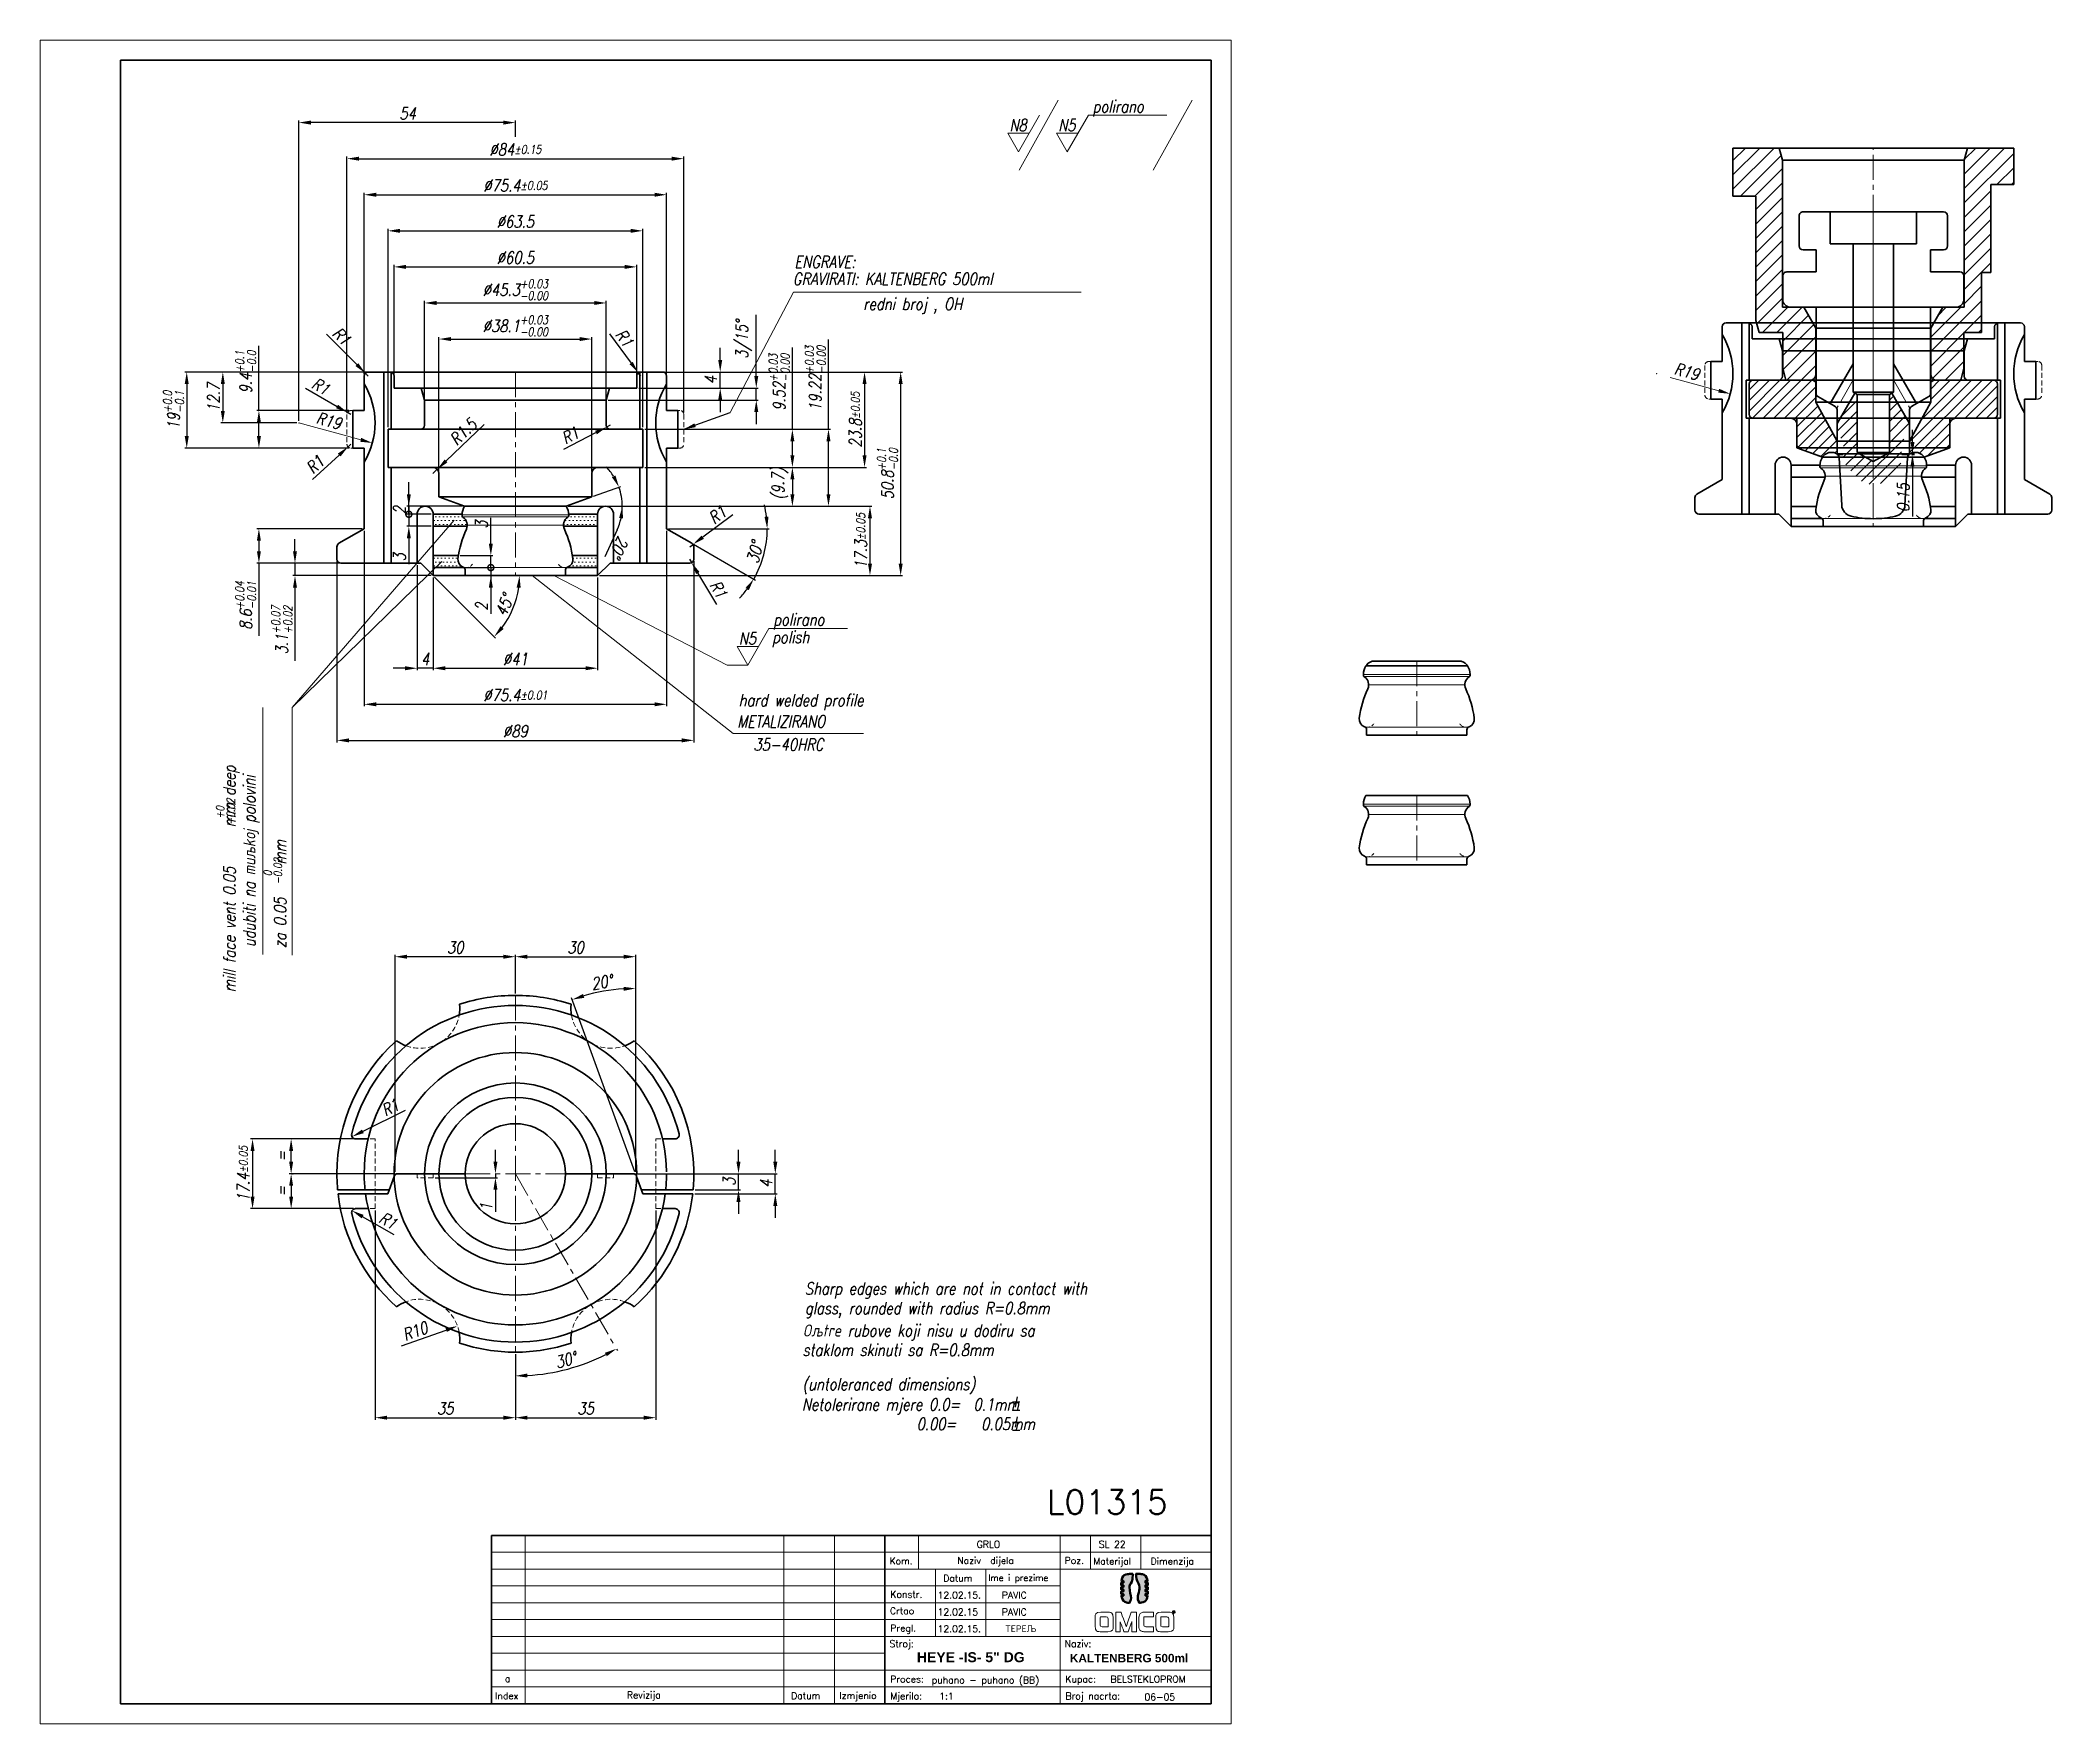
# Model space of a CAD drawing. Extents: x 64 to 565, y 48 to 468.
import ezdxf
from ezdxf.enums import TextEntityAlignment as Align

# ---------------------------------------------------------------- set-up
doc = ezdxf.new("R2010")
doc.units = 0
doc.header["$LTSCALE"] = 5
doc.header["$MEASUREMENT"] = 0
doc.linetypes.add('CENTER', pattern=[2, 1.25, -0.25, 0.25, -0.25])
doc.linetypes.add('HIDDEN', pattern=[0.375, 0.25, -0.125])
doc.layers.get('0').update_dxf_attribs({"linetype": 'CONTINUOUS', "lineweight": 15})
doc.layers.get('Defpoints').update_dxf_attribs({"linetype": 'CONTINUOUS'})
for name, color, linetype, lineweight in [('1', 1, 'CENTER', 15), ('2', 2, 'HIDDEN', 15), ('3', 3, 'CONTINUOUS', 35), ('4', 5, 'CONTINUOUS', 50), ('8', 250, 'CONTINUOUS', 15)]:
    doc.layers.add(name, color=color, linetype=linetype, lineweight=lineweight)
doc.layers.add('ENGLISH', color=197, linetype='CONTINUOUS')
doc.styles.add('ITALICT', font='ITALICT.shx', dxfattribs={"width": 0.8, "height": 3})
doc.styles.add('ROMANS', font='romans.shx')
doc.styles.get("Standard").update_dxf_attribs({"font": 'isocp.shx', "height": 3})
doc.dimstyles.get("Standard").update_dxf_attribs({"dimtxt": 0.18, "dimasz": 0.18, "dimexe": 0.18, "dimexo": 0.0625, "dimgap": 0.09, "dimtad": 0, "dimtih": 1, "dimtoh": 1, "dimdec": 4, "dimzin": 0, "dimdsep": 46, "dimtxsty": 'Standard', "dimcen": 0.09, "dimadec": 0, "dimazin": 0, "dimtfac": 1, "dimtdec": 4, "dimtofl": 0, "dimtmove": 0, "dimatfit": 3, "dimfxl": 1, "dimtolj": 1, "dimtzin": 0, "dimarcsym": 0})

msp = doc.modelspace()

# ---------------------------------------------------------------- texts
at = {"style": 'ITALICT', "width": 0.8}
for s, p in [('polirano', (325.96392, 449.66597)), ('N8', (305.20182, 444.96384)), ('N5', (317.36711, 444.96384)), ('GRAVIRATI: KALTENBERG 500ml', (251.20277, 406.62429)), ('         redni broj , OH', (252.65442, 400.37498)), ('polirano', (246.31634, 321.63224)), ('N5', (237.71953, 316.93011)), ('METALIZIRANO', (237.36411, 296.23893)), ('35-40HRC', (241.37092, 290.45337)), ('Oљtre rubove koji nisu u dodiru sa', (253.65345, 144.28131)), ('staklom skinuti sa R=0.8mm', (253.65345, 139.42416)), ('Netolerirane mjere 0.0=  0.1mm', (253.4526, 125.82141)), ('+', (305.29096, 126.69705)), ('-', (305.29096, 124.63314)), ('                0.00=   0.05mm', (253.4526, 120.96426)), ('+', (305.29096, 121.6631)), ('-', (305.29096, 119.59918))]:
    msp.add_text(s, height=3, dxfattribs=at).set_placement(p)
for s, height, p in [('udubiti na muљkoj polovini', 3, (117.16092, 241.45189)), ('za 0.05    mm', 3, (124.86541, 241.22702)), ('-0.02', 2, (123.77358, 257.0826)), ('0', 2, (121.30211, 259.09829))]:
    msp.add_text(s, height=height, rotation=90, dxfattribs=at).set_placement(p)
at = {"style": 'ROMANS'}
for s, height, p in [('L01315', 6, (314.59668, 99.99933)), ('GRLO', 1.68, (297.07448, 91.59617)), ('SL 22', 1.68, (327.49937, 91.59617)), ('Kom.', 1.68, (275.33321, 87.45051)), ('Naziv  dijela', 1.68, (292.21986, 87.54218)), ('Poz.', 1.68, (319.00875, 87.57274)), ('Materijal', 1.68, (326.12853, 87.38643)), ('Dimenzija', 1.68, (340.4419, 87.39023)), ('Konstr.', 1.68, (275.53655, 79.11775)), ('12.02.15.', 1.68, (287.32018, 78.92425)), ('Datum', 1.68, (288.72301, 83.13783)), ('Ime i prezime', 1.596, (299.94925, 83.29578)), ('PAVIC', 1.68, (303.32002, 78.92425)), ('Crtao', 1.68, (275.4248, 75.01608)), ('12.02.15', 1.68, (287.32018, 74.72425)), ('PAVIC', 1.68, (303.32002, 74.72425)), ('Pregl.', 1.68, (275.53655, 70.69107)), ('12.02.15.', 1.68, (287.32018, 70.52425)), ('TEPEЉ', 1.68, (304.1647, 70.54604)), ('Stroj:', 1.68, (275.30785, 66.8199)), ('Naziv:', 1.68, (318.98785, 66.8199)), ('Index', 1.68, (176.96089, 53.80304)), ('a', 1.68, (179.38913, 58.0715)), ('Revizija', 1.68, (209.84295, 54.00934)), ('Datum', 1.68, (250.78662, 53.81757)), ('Izmjenio', 1.68, (262.80932, 53.86616)), ('Proces:', 1.68, (275.51125, 57.96613)), ('Mjerilo:', 1.68, (275.51125, 53.76613)), ('puhano - puhano (BB)', 1.68, (285.84821, 57.74038)), ('1:1', 1.68, (287.71137, 53.70228)), ('Kupac:', 1.68, (319.19125, 57.96613)), ('Broj nacrta:', 1.68, (319.20214, 53.76366)), ('BELSTEKLOPROM', 1.68, (330.41955, 57.95131)), ('06-05', 1.68, (338.89436, 53.50499))]:
    msp.add_text(s, height=height, dxfattribs=at).set_placement(p)
at = {"attachment_point": 1, "style": 'ROMANS'}
for s, insert, char_height, width in [('{\\fArial|b1|i0|c238|p34;HEYE -IS- 5" DG}', (282.13674, 65.53461), 2.5, 41.9370578), ('{\\fArial|b1|i0|c238|p34;KALTENBERG 500ml}', (320.30148, 65.1057), 2.1, 42.17772)]:
    msp.add_mtext(s, dxfattribs=dict(at, insert=insert, char_height=char_height, width=width))
at = {"layer": 'ENGLISH', "style": 'ITALICT', "width": 0.8}
for s, p in [('ENGRAVE:', (251.59124, 410.85457)), ('polish', (246.03191, 317.2682)), ('hard welded profile', (237.69261, 301.50436)), ('Sharp edges which are not in contact with', (254.21865, 154.74329)), ('glass, rounded with radius R=0.8mm', (254.21865, 149.86691)), ('(untoleranced dimensions)', (253.58069, 130.9042))]:
    msp.add_text(s, height=3, dxfattribs=at).set_placement(p)
for s, height, p in [('mill face vent 0.05    mm deep', 3, (112.19825, 230.18342)), ('+0', 2, (109.36668, 273.45422)), ('-0.02', 2, (112.02651, 271.92059))]:
    msp.add_text(s, height=height, rotation=90, dxfattribs=at).set_placement(p)

# ---------------------------------------------------------------- blocks, each defined once
blk = doc.blocks.new('*D40')
at = {"color": 0, "lineweight": -2, "transparency": 16777216}
for p, q in [((162.96, 360.1), (162.96, 393.62)), ((165.96, 393.12), (198.06, 393.12)), ((201.06, 360.1), (201.06, 393.62))]:
    blk.add_line(p, q, dxfattribs=at)
at = {"color": 0, "transparency": 16777216}
for points in [[(165.96, 393.62), (165.96, 392.62), (162.96, 393.12)], [(198.06, 393.62), (198.06, 392.62), (201.06, 393.12)]]:
    blk.add_solid(points, dxfattribs=at)
at = {"layer": 'Defpoints', "color": 0, "transparency": 16777216}
for p in [(201.06, 393.12), (162.96, 359.6), (201.06, 359.6)]:
    blk.add_point(p, dxfattribs=at)
at = {"color": 0, "transparency": 16777216, "insert": (182.01, 396.4), "char_height": 3, "attachment_point": 5, "style": 'ITALICT'}
blk.add_mtext('\\A1;%%C38.1{}{\\H0.71x;\\C3;\\S+0.03^ -0.00;}', dxfattribs=at)
blk = doc.blocks.new('*D39')
at = {"color": 0, "lineweight": -2, "transparency": 16777216}
for p, q in [((159.36, 376.4), (159.36, 402.62)), ((162.36, 402.12), (201.66, 402.12)), ((204.66, 376.4), (204.66, 402.62))]:
    blk.add_line(p, q, dxfattribs=at)
at = {"color": 0, "transparency": 16777216}
for points in [[(162.36, 402.62), (162.36, 401.62), (159.36, 402.12)], [(201.66, 402.62), (201.66, 401.62), (204.66, 402.12)]]:
    blk.add_solid(points, dxfattribs=at)
at = {"layer": 'Defpoints', "color": 0, "transparency": 16777216}
for p in [(204.66, 402.12), (159.36, 375.9), (204.66, 375.9)]:
    blk.add_point(p, dxfattribs=at)
at = {"color": 0, "transparency": 16777216, "insert": (182.01, 405.4), "char_height": 3, "attachment_point": 5, "style": 'ITALICT'}
blk.add_mtext('\\A1;%%C45.3{}{\\H0.71x;\\C3;\\S+0.03^ -0.00;}', dxfattribs=at)
blk = doc.blocks.new('*D38')
at = {"color": 0, "lineweight": -2, "transparency": 16777216}
for p, q in [((151.76, 384.4), (151.76, 411.62)), ((212.26, 384.4), (212.26, 411.62)), ((154.76, 411.12), (209.26, 411.12))]:
    blk.add_line(p, q, dxfattribs=at)
at = {"color": 0, "transparency": 16777216}
for points in [[(154.76, 411.62), (154.76, 410.62), (151.76, 411.12)], [(209.26, 411.62), (209.26, 410.62), (212.26, 411.12)]]:
    blk.add_solid(points, dxfattribs=at)
at = {"layer": 'Defpoints', "color": 0, "transparency": 16777216}
for p in [(212.26, 411.12), (151.76, 383.9), (212.26, 383.9)]:
    blk.add_point(p, dxfattribs=at)
at = {"color": 0, "transparency": 16777216, "insert": (182.01, 413.42), "char_height": 3, "attachment_point": 5, "style": 'ITALICT'}
blk.add_mtext('\\A1;%%C60.5', dxfattribs=at)
blk = doc.blocks.new('*D37')
at = {"color": 0, "lineweight": -2, "transparency": 16777216}
for p, q in [((150.26, 371.12), (150.26, 420.62)), ((153.26, 420.12), (210.76, 420.12)), ((213.76, 371.1), (213.76, 420.62))]:
    blk.add_line(p, q, dxfattribs=at)
at = {"color": 0, "transparency": 16777216}
for points in [[(153.26, 420.62), (153.26, 419.62), (150.26, 420.12)], [(210.76, 420.62), (210.76, 419.62), (213.76, 420.12)]]:
    blk.add_solid(points, dxfattribs=at)
at = {"layer": 'Defpoints', "color": 0, "transparency": 16777216}
for p in [(213.76, 420.12), (150.26, 370.62), (213.76, 370.6)]:
    blk.add_point(p, dxfattribs=at)
at = {"color": 0, "transparency": 16777216, "insert": (182.01, 422.42), "char_height": 3, "attachment_point": 5, "style": 'ITALICT'}
blk.add_mtext('\\A1;%%C63.5', dxfattribs=at)
blk = doc.blocks.new('*D36')
at = {"color": 0, "lineweight": -2, "transparency": 16777216}
for p, q in [((144.31, 384.4), (144.31, 429.62)), ((147.31, 429.12), (216.71, 429.12)), ((219.71, 384.4), (219.71, 429.62))]:
    blk.add_line(p, q, dxfattribs=at)
at = {"color": 0, "transparency": 16777216}
for points in [[(147.31, 429.62), (147.31, 428.62), (144.31, 429.12)], [(216.71, 429.62), (216.71, 428.62), (219.71, 429.12)]]:
    blk.add_solid(points, dxfattribs=at)
at = {"layer": 'Defpoints', "color": 0, "transparency": 16777216}
for p in [(219.71, 429.12), (144.31, 383.9), (219.71, 383.9)]:
    blk.add_point(p, dxfattribs=at)
at = {"color": 0, "transparency": 16777216, "insert": (182.01, 431.42), "char_height": 3, "attachment_point": 5, "style": 'ITALICT'}
blk.add_mtext('\\A1;%%C75.4{}{\\H0.71x;\\C3;%%p0.05}', dxfattribs=at)
blk = doc.blocks.new('*D24')
at = {"color": 0, "lineweight": -2, "transparency": 16777216}
for p, q in [((161.51, 333.6), (161.51, 310.5)), ((202.51, 333.6), (202.51, 310.5)), ((164.51, 311), (199.51, 311))]:
    blk.add_line(p, q, dxfattribs=at)
at = {"color": 0, "transparency": 16777216}
for points in [[(164.51, 311.5), (164.51, 310.5), (161.51, 311)], [(199.51, 311.5), (199.51, 310.5), (202.51, 311)]]:
    blk.add_solid(points, dxfattribs=at)
at = {"layer": 'Defpoints', "color": 0, "transparency": 16777216}
for p in [(161.51, 334.1), (202.51, 334.1), (202.51, 311)]:
    blk.add_point(p, dxfattribs=at)
at = {"color": 0, "transparency": 16777216, "insert": (182.01, 313.3), "char_height": 3, "attachment_point": 5, "style": 'ITALICT'}
blk.add_mtext('\\A1;%%C41', dxfattribs=at)
blk = doc.blocks.new('*D35')
at = {"color": 0, "lineweight": -2, "transparency": 16777216}
for p, q in [((140.01, 374.8), (140.01, 438.62)), ((143.01, 438.12), (221.01, 438.12)), ((224.01, 374.8), (224.01, 438.62))]:
    blk.add_line(p, q, dxfattribs=at)
at = {"color": 0, "transparency": 16777216}
for points in [[(143.01, 438.62), (143.01, 437.62), (140.01, 438.12)], [(221.01, 438.62), (221.01, 437.62), (224.01, 438.12)]]:
    blk.add_solid(points, dxfattribs=at)
at = {"layer": 'Defpoints', "color": 0, "transparency": 16777216}
for p in [(224.01, 438.12), (140.01, 374.3), (224.01, 374.3)]:
    blk.add_point(p, dxfattribs=at)
at = {"color": 0, "transparency": 16777216, "insert": (182.01, 440.42), "char_height": 3, "attachment_point": 5, "style": 'ITALICT'}
blk.add_mtext('\\A1;%%C84{}{\\H0.71x;\\C3;%%p0.15}', dxfattribs=at)
blk = doc.blocks.new('*D34')
at = {"color": 0, "lineweight": -2, "transparency": 16777216}
for p, q in [((128.01, 372.7), (128.01, 447.62)), ((179.01, 447.12), (131.01, 447.12)), ((182.01, 443.55), (182.01, 447.62))]:
    blk.add_line(p, q, dxfattribs=at)
at = {"color": 0, "transparency": 16777216}
for points in [[(131.01, 447.62), (131.01, 446.62), (128.01, 447.12)], [(179.01, 447.62), (179.01, 446.62), (182.01, 447.12)]]:
    blk.add_solid(points, dxfattribs=at)
at = {"layer": 'Defpoints', "color": 0, "transparency": 16777216}
for p in [(128.01, 447.12), (182.01, 443.05), (128.01, 372.2)]:
    blk.add_point(p, dxfattribs=at)
at = {"color": 0, "transparency": 16777216, "insert": (155.13, 449.42), "char_height": 3, "attachment_point": 5, "style": 'ITALICT'}
blk.add_mtext('\\A1;54', dxfattribs=at)
blk = doc.blocks.new('*D4')
at = {"color": 0, "lineweight": -2, "transparency": 16777216}
for p, q in [((157.51, 336.7), (157.51, 310.5)), ((161.51, 333.6), (161.51, 310.5)), ((154.51, 311), (151.51, 311)), ((161.51, 311), (157.51, 311)), ((164.51, 311), (167.51, 311))]:
    blk.add_line(p, q, dxfattribs=at)
at = {"color": 0, "transparency": 16777216}
for points in [[(154.51, 311.5), (154.51, 310.5), (157.51, 311)], [(164.51, 311.5), (164.51, 310.5), (161.51, 311)]]:
    blk.add_solid(points, dxfattribs=at)
at = {"layer": 'Defpoints', "color": 0, "transparency": 16777216}
for p in [(157.51, 337.2), (161.51, 334.1), (157.51, 311)]:
    blk.add_point(p, dxfattribs=at)
at = {"color": 0, "transparency": 16777216, "insert": (159.51, 313.3), "char_height": 3, "attachment_point": 5, "style": 'ITALICT'}
blk.add_mtext('\\A1;4', dxfattribs=at)
blk = doc.blocks.new('*D28')
at = {"color": 0, "lineweight": -2, "transparency": 16777216}
for p, q in [((127.05, 340.2), (127.05, 343.2)), ((138.01, 337.2), (126.55, 337.2)), ((127.05, 337.2), (127.05, 334.1)), ((161.01, 334.1), (126.55, 334.1)), ((127.05, 331.1), (127.05, 312.88))]:
    blk.add_line(p, q, dxfattribs=at)
at = {"color": 0, "transparency": 16777216}
for points in [[(126.55, 340.2), (127.55, 340.2), (127.05, 337.2)], [(126.55, 331.1), (127.55, 331.1), (127.05, 334.1)]]:
    blk.add_solid(points, dxfattribs=at)
at = {"layer": 'Defpoints', "color": 0, "transparency": 16777216}
for p in [(138.51, 337.2), (127.05, 334.1), (161.51, 334.1)]:
    blk.add_point(p, dxfattribs=at)
at = {"color": 0, "transparency": 16777216, "insert": (123.77, 320.49), "char_height": 3, "attachment_point": 5, "rotation": 90, "style": 'ITALICT'}
blk.add_mtext('\\A1;3.1{}{\\H0.71x;\\C3;\\S+0.07^ +0.02;}', dxfattribs=at)
blk = doc.blocks.new('_DotSmall')
at = {"color": 0, "linetype": 'ByBlock', "const_width": 0.5}
blk.add_lwpolyline([(-0.0625, 0, 1), (0.0625, 0, 1)], format="xyb", close=True, dxfattribs=at)
blk = doc.blocks.new('*D27')
at = {"color": 0, "lineweight": -2, "transparency": 16777216}
for p, q in [((169.7, 336.1), (176.39, 336.1)), ((175.89, 336.1), (175.89, 339.1)), ((175.89, 336.1), (175.89, 334.1)), ((175.89, 331.1), (175.89, 324.56))]:
    blk.add_line(p, q, dxfattribs=at)
at = {"color": 0, "transparency": 16777216}
blk.add_solid([(175.39, 331.1), (176.39, 331.1), (175.89, 334.1)], dxfattribs=at)
at = {"layer": 'Defpoints', "color": 0, "transparency": 16777216}
for p in [(169.2, 336.1), (175.89, 334.1), (175.89, 334.1)]:
    blk.add_point(p, dxfattribs=at)
at = {"color": 0, "lineweight": -2, "transparency": 16777216, "xscale": 3, "yscale": 3, "zscale": 3, "rotation": 270}
blk.add_blockref('_DotSmall', (175.89, 336.1), dxfattribs=at)
at = {"color": 0, "transparency": 16777216, "insert": (173.59, 326.33), "char_height": 3, "attachment_point": 5, "rotation": 90, "style": 'ITALICT'}
blk.add_mtext('\\A1;2', dxfattribs=at)
blk = doc.blocks.new('*D25')
at = {"color": 0, "lineweight": -2, "transparency": 16777216}
for p, q in [((161.86, 333.75), (177.09, 318.52)), ((183.52, 334.1), (183.54, 334.1))]:
    blk.add_line(p, q, dxfattribs=at)
blk.add_arc((161.51, 334.1), 21.53, 322.9895, 352.0105, dxfattribs=at)
at = {"color": 0, "transparency": 16777216}
for points in [[(182.33, 331.14), (183.33, 331.07), (183.04, 334.1)], [(179.08, 320.81), (178.32, 321.47), (176.73, 318.87)]]:
    blk.add_solid(points, dxfattribs=at)
at = {"layer": 'Defpoints', "color": 0, "transparency": 16777216}
for p in [(158.41, 337.2), (161.51, 334.1), (161.51, 334.1), (183.02, 334.1), (180.15, 323.33)]:
    blk.add_point(p, dxfattribs=at)
at = {"color": 0, "transparency": 16777216, "insert": (179.28, 326.74), "char_height": 3, "attachment_point": 5, "rotation": 67.5, "style": 'ITALICT'}
blk.add_mtext('\\A1;45°', dxfattribs=at)
blk = doc.blocks.new('*D29')
at = {"color": 0, "lineweight": -2, "transparency": 16777216}
for p, q in [((144.81, 384.9), (108.55, 384.9)), ((109.05, 381.9), (109.05, 375.2)), ((127.51, 372.2), (108.55, 372.2))]:
    blk.add_line(p, q, dxfattribs=at)
at = {"color": 0, "transparency": 16777216}
for points in [[(108.55, 381.9), (109.55, 381.9), (109.05, 384.9)], [(108.55, 375.2), (109.55, 375.2), (109.05, 372.2)]]:
    blk.add_solid(points, dxfattribs=at)
at = {"layer": 'Defpoints', "color": 0, "transparency": 16777216}
for p in [(145.31, 384.9), (109.05, 372.2), (128.01, 372.2)]:
    blk.add_point(p, dxfattribs=at)
at = {"color": 0, "transparency": 16777216, "insert": (106.75, 378.55), "char_height": 3, "attachment_point": 5, "rotation": 90, "style": 'ITALICT'}
blk.add_mtext('\\A1;12.7', dxfattribs=at)
blk = doc.blocks.new('*D30')
at = {"color": 0, "lineweight": -2, "transparency": 16777216}
for p, q in [((144.81, 384.9), (99.55, 384.9)), ((100.05, 381.9), (100.05, 368.9)), ((140.51, 365.9), (99.55, 365.9))]:
    blk.add_line(p, q, dxfattribs=at)
at = {"color": 0, "transparency": 16777216}
for points in [[(99.55, 381.9), (100.55, 381.9), (100.05, 384.9)], [(99.55, 368.9), (100.55, 368.9), (100.05, 365.9)]]:
    blk.add_solid(points, dxfattribs=at)
at = {"layer": 'Defpoints', "color": 0, "transparency": 16777216}
for p in [(145.31, 384.9), (100.05, 365.9), (141.01, 365.9)]:
    blk.add_point(p, dxfattribs=at)
at = {"color": 0, "transparency": 16777216, "insert": (96.77, 375.4), "char_height": 3, "attachment_point": 5, "rotation": 90, "style": 'ITALICT'}
blk.add_mtext('\\A1;19{}{\\H0.71x;\\C3;\\S+0.0^ -0.1;}', dxfattribs=at)
blk = doc.blocks.new('*D31')
at = {"color": 0, "lineweight": -2, "transparency": 16777216}
for p, q in [((134.92, 394.32), (142.48, 386.73)), ((145.31, 383.9), (144.6, 384.61))]:
    blk.add_line(p, q, dxfattribs=at)
at = {"color": 0, "transparency": 16777216}
blk.add_solid([(142.84, 387.09), (142.13, 386.38), (144.6, 384.61)], dxfattribs=at)
at = {"layer": 'Defpoints', "color": 0, "transparency": 16777216}
for p in [(144.6, 384.61), (145.31, 383.9)]:
    blk.add_point(p, dxfattribs=at)
at = {"color": 0, "transparency": 16777216, "insert": (138.69, 393.8), "char_height": 3, "attachment_point": 5, "rotation": 314.9061, "style": 'ITALICT'}
blk.add_mtext('\\A1;R1', dxfattribs=at)
blk = doc.blocks.new('*D41')
at = {"color": 0, "lineweight": -2, "transparency": 16777216}
for p, q in [((141.01, 366.9), (140.27, 366.22)), ((131.4, 358.05), (138.07, 364.19))]:
    blk.add_line(p, q, dxfattribs=at)
at = {"color": 0, "transparency": 16777216}
blk.add_solid([(137.73, 364.56), (138.4, 363.82), (140.27, 366.22)], dxfattribs=at)
at = {"layer": 'Defpoints', "color": 0, "transparency": 16777216}
for p in [(140.27, 366.22), (141.01, 366.9)]:
    blk.add_point(p, dxfattribs=at)
at = {"color": 0, "transparency": 16777216, "insert": (132.07, 361.8), "char_height": 3, "attachment_point": 5, "rotation": 42.6525, "style": 'ITALICT'}
blk.add_mtext('\\A1;R1', dxfattribs=at)
blk = doc.blocks.new('*D0')
at = {"color": 0, "linetype": 'ByBlock', "transparency": 16777216}
for p, q in [((86.31, 302.77), (79.27, 304.69)), ((91.35, 301.39), (86.31, 302.77))]:
    blk.add_line(p, q, dxfattribs=at)
blk.add_solid([(91.22, 300.91), (91.48, 301.87), (94.25, 300.6)], dxfattribs=at)
at = {"layer": '8', "color": 0, "linetype": 'ByBlock', "transparency": 16777216}
for p in [(75.92, 305.61), (94.25, 300.6)]:
    blk.add_point(p, dxfattribs=at)
at = {"color": 0, "linetype": 'ByBlock', "transparency": 16777216, "style": 'ITALICT', "width": 0.8}
blk.add_text('R19', height=3, rotation=344.716, dxfattribs=at).set_placement((83.41, 306.15), align=Align.MIDDLE_CENTER)
blk = doc.blocks.new('*D42')
at = {"color": 0, "lineweight": -2, "transparency": 16777216}
for p, q in [((219.21, 384.9), (278.59, 384.9)), ((278.09, 381.9), (278.09, 337.1)), ((203.01, 334.1), (278.59, 334.1))]:
    blk.add_line(p, q, dxfattribs=at)
at = {"color": 0, "transparency": 16777216}
for points in [[(277.59, 381.9), (278.59, 381.9), (278.09, 384.9)], [(277.59, 337.1), (278.59, 337.1), (278.09, 334.1)]]:
    blk.add_solid(points, dxfattribs=at)
at = {"layer": 'Defpoints', "color": 0, "transparency": 16777216}
for p in [(218.71, 384.9), (202.51, 334.1), (278.09, 334.1)]:
    blk.add_point(p, dxfattribs=at)
at = {"color": 0, "transparency": 16777216, "insert": (274.8, 359.5), "char_height": 3, "attachment_point": 5, "rotation": 90, "style": 'ITALICT'}
blk.add_mtext('\\A1;50.8{}{\\H0.71x;\\C3;\\S+0.1^ -0.0;}', dxfattribs=at)
blk = doc.blocks.new('*D45')
at = {"color": 0, "lineweight": -2, "transparency": 16777216}
for p, q in [((195.18, 351.4), (270.94, 351.4)), ((270.44, 348.4), (270.44, 337.1)), ((203.01, 334.1), (270.94, 334.1))]:
    blk.add_line(p, q, dxfattribs=at)
at = {"color": 0, "transparency": 16777216}
for points in [[(269.94, 348.4), (270.94, 348.4), (270.44, 351.4)], [(269.94, 337.1), (270.94, 337.1), (270.44, 334.1)]]:
    blk.add_solid(points, dxfattribs=at)
at = {"layer": 'Defpoints', "color": 0, "transparency": 16777216}
for p in [(194.68, 351.4), (202.51, 334.1), (270.44, 334.1)]:
    blk.add_point(p, dxfattribs=at)
at = {"color": 0, "transparency": 16777216, "insert": (268.14, 342.75), "char_height": 3, "attachment_point": 5, "rotation": 90, "style": 'ITALICT'}
blk.add_mtext('\\A1;17.3{}{\\H0.71x;\\C3;%%p0.05}', dxfattribs=at)
blk = doc.blocks.new('*D46')
at = {"color": 0, "lineweight": -2, "transparency": 16777216}
for p, q in [((260.09, 370.62), (260.09, 392.98)), ((214.26, 370.62), (260.59, 370.62)), ((260.09, 354.4), (260.09, 367.62)), ((195.18, 351.4), (260.59, 351.4))]:
    blk.add_line(p, q, dxfattribs=at)
at = {"color": 0, "transparency": 16777216}
for points in [[(259.59, 367.62), (260.59, 367.62), (260.09, 370.62)], [(259.59, 354.4), (260.59, 354.4), (260.09, 351.4)]]:
    blk.add_solid(points, dxfattribs=at)
at = {"layer": 'Defpoints', "color": 0, "transparency": 16777216}
for p in [(213.76, 370.62), (260.09, 370.62), (194.68, 351.4)]:
    blk.add_point(p, dxfattribs=at)
at = {"color": 0, "transparency": 16777216, "insert": (256.8, 383.3), "char_height": 3, "attachment_point": 5, "rotation": 90, "style": 'ITALICT'}
blk.add_mtext('\\A1;19.22{}{\\H0.71x;\\C3;\\S+0.03^ -0.00;}', dxfattribs=at)
blk = doc.blocks.new('*D43')
at = {"color": 0, "lineweight": -2, "transparency": 16777216}
for p, q in [((233.73, 384.9), (269.59, 384.9)), ((269.09, 381.9), (269.09, 364.1)), ((214.26, 361.1), (269.59, 361.1))]:
    blk.add_line(p, q, dxfattribs=at)
at = {"color": 0, "transparency": 16777216}
for points in [[(268.59, 381.9), (269.59, 381.9), (269.09, 384.9)], [(268.59, 364.1), (269.59, 364.1), (269.09, 361.1)]]:
    blk.add_solid(points, dxfattribs=at)
at = {"layer": 'Defpoints', "color": 0, "transparency": 16777216}
for p in [(233.23, 384.9), (213.76, 361.1), (269.09, 361.1)]:
    blk.add_point(p, dxfattribs=at)
at = {"color": 0, "transparency": 16777216, "insert": (266.79, 373), "char_height": 3, "attachment_point": 5, "rotation": 90, "style": 'ITALICT'}
blk.add_mtext('\\A1;23.8{}{\\H0.71x;\\C3;%%p0.05}', dxfattribs=at)
blk = doc.blocks.new('*D47')
at = {"color": 0, "lineweight": -2, "transparency": 16777216}
for p, q in [((205.52, 394.42), (210.89, 387.12)), ((213.26, 383.9), (212.67, 384.7))]:
    blk.add_line(p, q, dxfattribs=at)
at = {"color": 0, "transparency": 16777216}
blk.add_solid([(211.29, 387.42), (210.49, 386.83), (212.67, 384.7)], dxfattribs=at)
at = {"layer": 'Defpoints', "color": 0, "transparency": 16777216}
for p in [(212.67, 384.7), (213.26, 383.9)]:
    blk.add_point(p, dxfattribs=at)
at = {"color": 0, "transparency": 16777216, "insert": (209.17, 393.34), "char_height": 3, "attachment_point": 5, "rotation": 306.3297, "style": 'ITALICT'}
blk.add_mtext('\\A1;R1', dxfattribs=at)
blk = doc.blocks.new('*D26')
at = {"color": 0, "lineweight": -2, "transparency": 16777216}
for p, q in [((214.26, 361.1), (251.59, 361.1)), ((251.09, 358.1), (251.09, 354.4)), ((195.18, 351.4), (251.59, 351.4))]:
    blk.add_line(p, q, dxfattribs=at)
at = {"color": 0, "transparency": 16777216}
for points in [[(250.59, 358.1), (251.59, 358.1), (251.09, 361.1)], [(250.59, 354.4), (251.59, 354.4), (251.09, 351.4)]]:
    blk.add_solid(points, dxfattribs=at)
at = {"layer": 'Defpoints', "color": 0, "transparency": 16777216}
for p in [(213.76, 361.1), (194.68, 351.4), (251.09, 351.4)]:
    blk.add_point(p, dxfattribs=at)
at = {"color": 0, "transparency": 16777216, "insert": (248, 357.1), "char_height": 3, "attachment_point": 5, "rotation": 90, "style": 'ITALICT'}
blk.add_mtext('\\A1;(9.7)', dxfattribs=at)
blk = doc.blocks.new('*D44')
at = {"color": 0, "lineweight": -2, "transparency": 16777216}
for p, q in [((251.09, 370.62), (251.09, 391.04)), ((214.26, 370.62), (251.59, 370.62)), ((251.09, 364.1), (251.09, 367.62)), ((214.26, 361.1), (251.59, 361.1))]:
    blk.add_line(p, q, dxfattribs=at)
at = {"color": 0, "transparency": 16777216}
for points in [[(250.59, 367.62), (251.59, 367.62), (251.09, 370.62)], [(250.59, 364.1), (251.59, 364.1), (251.09, 361.1)]]:
    blk.add_solid(points, dxfattribs=at)
at = {"layer": 'Defpoints', "color": 0, "transparency": 16777216}
for p in [(213.76, 370.62), (251.09, 370.62), (213.76, 361.1)]:
    blk.add_point(p, dxfattribs=at)
at = {"color": 0, "transparency": 16777216, "insert": (247.8, 382.33), "char_height": 3, "attachment_point": 5, "rotation": 90, "style": 'ITALICT'}
blk.add_mtext('\\A1;9.52{}{\\H0.71x;\\C3;\\S+0.03^ -0.00;}', dxfattribs=at)
blk = doc.blocks.new('*D32')
at = {"color": 0, "lineweight": -2, "transparency": 16777216}
for p, q in [((205.66, 371.62), (204.77, 371.16)), ((194.06, 365.62), (202.1, 369.78))]:
    blk.add_line(p, q, dxfattribs=at)
at = {"color": 0, "transparency": 16777216}
blk.add_solid([(201.88, 370.23), (202.33, 369.34), (204.77, 371.16)], dxfattribs=at)
at = {"layer": 'Defpoints', "color": 0, "transparency": 16777216}
for p in [(205.66, 371.62), (204.77, 371.16)]:
    blk.add_point(p, dxfattribs=at)
at = {"color": 0, "transparency": 16777216, "insert": (195.69, 369.06), "char_height": 3, "attachment_point": 5, "rotation": 27.3454, "style": 'ITALICT'}
blk.add_mtext('\\A1;R1', dxfattribs=at)
blk = doc.blocks.new('*D2')
at = {"color": 0, "lineweight": -2, "transparency": 16777216}
for p, q in [((233.09, 387.9), (233.09, 390.9)), ((219.21, 384.9), (233.59, 384.9)), ((233.09, 380.9), (233.09, 384.9)), ((212.76, 380.9), (233.59, 380.9)), ((233.09, 377.9), (233.09, 374.9))]:
    blk.add_line(p, q, dxfattribs=at)
at = {"color": 0, "transparency": 16777216}
for points in [[(232.59, 387.9), (233.59, 387.9), (233.09, 384.9)], [(232.59, 377.9), (233.59, 377.9), (233.09, 380.9)]]:
    blk.add_solid(points, dxfattribs=at)
at = {"layer": 'Defpoints', "color": 0, "transparency": 16777216}
for p in [(218.71, 384.9), (233.09, 384.9), (212.26, 380.9)]:
    blk.add_point(p, dxfattribs=at)
at = {"color": 0, "transparency": 16777216, "insert": (230.79, 382.9), "char_height": 3, "attachment_point": 5, "rotation": 90, "style": 'ITALICT'}
blk.add_mtext('\\A1;4', dxfattribs=at)
blk = doc.blocks.new('*D3')
at = {"color": 0, "lineweight": -2, "transparency": 16777216}
for p, q in [((242.09, 383.9), (242.09, 399.13)), ((205.16, 377.9), (242.59, 377.9)), ((233.59, 380.9), (242.59, 380.9)), ((242.09, 377.9), (242.09, 380.9)), ((242.09, 374.9), (242.09, 371.9))]:
    blk.add_line(p, q, dxfattribs=at)
at = {"color": 0, "transparency": 16777216}
for points in [[(241.59, 383.9), (242.59, 383.9), (242.09, 380.9)], [(241.59, 374.9), (242.59, 374.9), (242.09, 377.9)]]:
    blk.add_solid(points, dxfattribs=at)
at = {"layer": 'Defpoints', "color": 0, "transparency": 16777216}
for p in [(204.66, 377.9), (233.09, 380.9), (242.09, 380.9)]:
    blk.add_point(p, dxfattribs=at)
at = {"color": 0, "transparency": 16777216, "insert": (239, 393.01), "char_height": 3, "attachment_point": 5, "rotation": 90, "style": 'ITALICT'}
blk.add_mtext('\\A1;3/15°', dxfattribs=at)
blk = doc.blocks.new('*D5')
at = {"color": 0, "lineweight": -2, "transparency": 16777216}
for p, q in [((144.31, 345.3), (144.31, 301.5)), ((219.71, 345.3), (219.71, 301.5)), ((147.31, 302), (216.71, 302))]:
    blk.add_line(p, q, dxfattribs=at)
at = {"color": 0, "transparency": 16777216}
for points in [[(147.31, 302.5), (147.31, 301.5), (144.31, 302)], [(216.71, 302.5), (216.71, 301.5), (219.71, 302)]]:
    blk.add_solid(points, dxfattribs=at)
at = {"layer": 'Defpoints', "color": 0, "transparency": 16777216}
for p in [(144.31, 345.8), (219.71, 345.8), (219.71, 302)]:
    blk.add_point(p, dxfattribs=at)
at = {"color": 0, "transparency": 16777216, "insert": (182.01, 304.3), "char_height": 3, "attachment_point": 5, "style": 'ITALICT'}
blk.add_mtext('\\A1;%%c75.4{}{\\H0.71x;\\C3;%%p0.01}', dxfattribs=at)
blk = doc.blocks.new('*D6')
at = {"color": 0, "lineweight": -2, "transparency": 16777216}
for p, q in [((137.51, 337.7), (137.51, 292.5)), ((226.51, 337.7), (226.51, 292.5)), ((140.51, 293), (223.51, 293))]:
    blk.add_line(p, q, dxfattribs=at)
at = {"color": 0, "transparency": 16777216}
for points in [[(140.51, 293.5), (140.51, 292.5), (137.51, 293)], [(223.51, 293.5), (223.51, 292.5), (226.51, 293)]]:
    blk.add_solid(points, dxfattribs=at)
at = {"layer": 'Defpoints', "color": 0, "transparency": 16777216}
for p in [(137.51, 338.2), (226.51, 338.2), (226.51, 293)]:
    blk.add_point(p, dxfattribs=at)
at = {"color": 0, "transparency": 16777216, "insert": (182.01, 295.3), "char_height": 3, "attachment_point": 5, "style": 'ITALICT'}
blk.add_mtext('\\A1;%%c89', dxfattribs=at)
blk = doc.blocks.new('*D7')
at = {"color": 0, "lineweight": -2, "transparency": 16777216}
for p, q in [((220.21, 345.8), (245.31, 345.8)), ((226.44, 341.91), (241.88, 333))]:
    blk.add_line(p, q, dxfattribs=at)
for start, end in [(6.8503, 13.7006), (330, 0), (316.2994, 323.1497)]:
    blk.add_arc((219.71, 345.8), 25.11, start, end, dxfattribs=at)
at = {"color": 0, "transparency": 16777216}
for points in [[(245.13, 348.82), (244.14, 348.76), (244.81, 345.8)], [(239.38, 331.02), (240.22, 330.47), (241.45, 333.25)]]:
    blk.add_solid(points, dxfattribs=at)
at = {"layer": 'Defpoints', "color": 0, "transparency": 16777216}
for p in [(219.71, 345.8), (219.71, 345.8), (219.71, 345.8), (226.01, 342.16), (243.3, 337.21)]:
    blk.add_point(p, dxfattribs=at)
at = {"color": 0, "transparency": 16777216, "insert": (241.74, 339.9), "char_height": 3, "attachment_point": 5, "rotation": 75, "style": 'ITALICT'}
blk.add_mtext('\\A1;30°', dxfattribs=at)
blk = doc.blocks.new('*D8')
at = {"color": 0, "lineweight": -2, "transparency": 16777216}
for p, q in [((225.45, 338.2), (225.96, 337.34)), ((232.21, 326.89), (227.5, 334.77))]:
    blk.add_line(p, q, dxfattribs=at)
at = {"color": 0, "transparency": 16777216}
blk.add_solid([(227.93, 335.02), (227.07, 334.51), (225.96, 337.34)], dxfattribs=at)
at = {"layer": 'Defpoints', "color": 0, "transparency": 16777216}
for p in [(225.45, 338.2), (225.96, 337.34)]:
    blk.add_point(p, dxfattribs=at)
at = {"color": 0, "transparency": 16777216, "insert": (232.63, 330.67), "char_height": 3, "attachment_point": 5, "rotation": 300.8867, "style": 'ITALICT'}
blk.add_mtext('\\A1;R1', dxfattribs=at)
blk = doc.blocks.new('*D9')
at = {"color": 0, "lineweight": -2, "transparency": 16777216}
for p, q in [((147.01, 175.68), (147.01, 123.53)), ((182.01, 139.88), (182.01, 123.53)), ((150.01, 124.03), (179.01, 124.03))]:
    blk.add_line(p, q, dxfattribs=at)
at = {"color": 0, "transparency": 16777216}
for points in [[(150.01, 124.53), (150.01, 123.53), (147.01, 124.03)], [(179.01, 124.53), (179.01, 123.53), (182.01, 124.03)]]:
    blk.add_solid(points, dxfattribs=at)
at = {"layer": 'Defpoints', "color": 0, "transparency": 16777216}
for p in [(147.01, 176.18), (182.01, 140.38), (182.01, 124.03)]:
    blk.add_point(p, dxfattribs=at)
at = {"color": 0, "transparency": 16777216, "insert": (164.51, 126.33), "char_height": 3, "attachment_point": 5, "style": 'ITALICT'}
blk.add_mtext('\\A1;35', dxfattribs=at)
blk = doc.blocks.new('*D10')
at = {"color": 0, "lineweight": -2, "transparency": 16777216}
for p, q in [((217.01, 175.68), (217.01, 123.53)), ((182.01, 139.88), (182.01, 123.53)), ((185.01, 124.03), (214.01, 124.03))]:
    blk.add_line(p, q, dxfattribs=at)
at = {"color": 0, "transparency": 16777216}
for points in [[(185.01, 124.53), (185.01, 123.53), (182.01, 124.03)], [(214.01, 124.53), (214.01, 123.53), (217.01, 124.03)]]:
    blk.add_solid(points, dxfattribs=at)
at = {"layer": 'Defpoints', "color": 0, "transparency": 16777216}
for p in [(217.01, 176.18), (182.01, 140.38), (217.01, 124.03)]:
    blk.add_point(p, dxfattribs=at)
at = {"color": 0, "transparency": 16777216, "insert": (199.51, 126.33), "char_height": 3, "attachment_point": 5, "style": 'ITALICT'}
blk.add_mtext('\\A1;35', dxfattribs=at)
blk = doc.blocks.new('*D11')
at = {"color": 0, "lineweight": -2, "transparency": 16777216}
for p, q in [((141.67, 193.58), (125.59, 193.58)), ((126.09, 187.88), (126.09, 190.58)), ((151.51, 184.88), (125.59, 184.88))]:
    blk.add_line(p, q, dxfattribs=at)
at = {"color": 0, "transparency": 16777216}
for points in [[(125.59, 190.58), (126.59, 190.58), (126.09, 193.58)], [(125.59, 187.88), (126.59, 187.88), (126.09, 184.88)]]:
    blk.add_solid(points, dxfattribs=at)
at = {"layer": 'Defpoints', "color": 0, "transparency": 16777216}
for p in [(126.09, 193.58), (142.17, 193.58), (152.01, 184.88)]:
    blk.add_point(p, dxfattribs=at)
at = {"color": 0, "transparency": 16777216, "insert": (123.79, 189.23), "char_height": 3, "attachment_point": 5, "rotation": 90, "style": 'ITALICT'}
blk.add_mtext('\\A1;=', dxfattribs=at)
blk = doc.blocks.new('*D12')
at = {"color": 0, "lineweight": -2, "transparency": 16777216}
for p, q in [((126.09, 181.88), (126.09, 179.18)), ((126.41, 184.88), (126.59, 184.88)), ((141.67, 176.18), (125.59, 176.18))]:
    blk.add_line(p, q, dxfattribs=at)
at = {"color": 0, "transparency": 16777216}
for points in [[(125.59, 181.88), (126.59, 181.88), (126.09, 184.88)], [(125.59, 179.18), (126.59, 179.18), (126.09, 176.18)]]:
    blk.add_solid(points, dxfattribs=at)
at = {"layer": 'Defpoints', "color": 0, "transparency": 16777216}
for p in [(125.91, 184.88), (126.09, 176.18), (142.17, 176.18)]:
    blk.add_point(p, dxfattribs=at)
at = {"color": 0, "transparency": 16777216, "insert": (123.79, 180.53), "char_height": 3, "attachment_point": 5, "rotation": 90, "style": 'ITALICT'}
blk.add_mtext('\\A1;=', dxfattribs=at)
blk = doc.blocks.new('*D13')
at = {"color": 0, "lineweight": -2, "transparency": 16777216}
for p, q in [((141.67, 193.58), (115.97, 193.58)), ((116.47, 190.58), (116.47, 179.18)), ((141.67, 176.18), (115.97, 176.18))]:
    blk.add_line(p, q, dxfattribs=at)
at = {"color": 0, "transparency": 16777216}
for points in [[(115.97, 190.58), (116.97, 190.58), (116.47, 193.58)], [(115.97, 179.18), (116.97, 179.18), (116.47, 176.18)]]:
    blk.add_solid(points, dxfattribs=at)
at = {"layer": 'Defpoints', "color": 0, "transparency": 16777216}
for p in [(142.17, 193.58), (116.47, 176.18), (142.17, 176.18)]:
    blk.add_point(p, dxfattribs=at)
at = {"color": 0, "transparency": 16777216, "insert": (114.17, 184.88), "char_height": 3, "attachment_point": 5, "rotation": 90, "style": 'ITALICT'}
blk.add_mtext('\\A1;17.4{}{\\H0.71x;\\C3;%%p0.05}', dxfattribs=at)
blk = doc.blocks.new('*D14')
at = {"color": 0, "lineweight": -2, "transparency": 16777216}
blk.add_line((151.76, 169.67), (143.91, 174.18), dxfattribs=at)
at = {"color": 0, "transparency": 16777216}
blk.add_solid([(144.16, 174.62), (143.66, 173.75), (141.3, 175.68)], dxfattribs=at)
at = {"layer": 'Defpoints', "color": 0, "transparency": 16777216}
for p in [(141.3, 175.68), (142.17, 175.18)]:
    blk.add_point(p, dxfattribs=at)
at = {"color": 0, "transparency": 16777216, "insert": (150.28, 173.18), "char_height": 3, "attachment_point": 5, "rotation": 330.1166, "style": 'ITALICT'}
blk.add_mtext('\\A1;R1', dxfattribs=at)
blk = doc.blocks.new('*D15')
at = {"color": 0, "lineweight": -2, "transparency": 16777216}
for p, q in [((177.04, 187.88), (177.04, 190.88)), ((162.01, 183.88), (177.54, 183.88)), ((177.04, 184.88), (177.04, 183.88)), ((177.04, 180.88), (177.04, 175.37))]:
    blk.add_line(p, q, dxfattribs=at)
at = {"color": 0, "transparency": 16777216}
for points in [[(176.54, 187.88), (177.54, 187.88), (177.04, 184.88)], [(176.54, 180.88), (177.54, 180.88), (177.04, 183.88)]]:
    blk.add_solid(points, dxfattribs=at)
at = {"layer": 'Defpoints', "color": 0, "transparency": 16777216}
for p in [(161.51, 183.88), (177.04, 184.88), (177.04, 183.88)]:
    blk.add_point(p, dxfattribs=at)
at = {"color": 0, "transparency": 16777216, "insert": (174.74, 176.62), "char_height": 3, "attachment_point": 5, "rotation": 90, "style": 'ITALICT'}
blk.add_mtext('\\A1;1', dxfattribs=at)
blk = doc.blocks.new('*D16')
at = {"color": 0, "lineweight": -2, "transparency": 16777216}
blk.add_line((154.52, 200.66), (143.97, 195.46), dxfattribs=at)
at = {"color": 0, "transparency": 16777216}
blk.add_solid([(143.75, 195.91), (144.19, 195.02), (141.27, 194.14)], dxfattribs=at)
at = {"layer": 'Defpoints', "color": 0, "transparency": 16777216}
for p in [(141.27, 194.14), (142.17, 194.58)]:
    blk.add_point(p, dxfattribs=at)
at = {"color": 0, "transparency": 16777216, "insert": (150.78, 201.39), "char_height": 3, "attachment_point": 5, "rotation": 26.2269, "style": 'ITALICT'}
blk.add_mtext('\\A1;R1', dxfattribs=at)
blk = doc.blocks.new('*D17')
at = {"color": 0, "lineweight": -2, "transparency": 16777216}
for p, q in [((207.26, 141.15), (207.47, 140.78)), ((182.01, 139.88), (182.01, 133.96))]:
    blk.add_line(p, q, dxfattribs=at)
blk.add_arc((182.01, 184.88), 50.42, 273.4096, 296.5904, dxfattribs=at)
at = {"color": 0, "transparency": 16777216}
for points in [[(204.34, 140.23), (204.81, 139.35), (207.22, 141.22)], [(185.02, 134.05), (184.99, 135.05), (182.01, 134.46)]]:
    blk.add_solid(points, dxfattribs=at)
at = {"layer": 'Defpoints', "color": 0, "transparency": 16777216}
for p in [(182.01, 229.38), (182.01, 184.88), (207.01, 141.58), (182.01, 140.38), (190.76, 135.23)]:
    blk.add_point(p, dxfattribs=at)
at = {"color": 0, "transparency": 16777216, "insert": (194.61, 138.44), "char_height": 3, "attachment_point": 5, "rotation": 15.1879, "style": 'ITALICT'}
blk.add_mtext('\\A1;30°', dxfattribs=at)
blk = doc.blocks.new('*D18')
at = {"color": 0, "lineweight": -2, "transparency": 16777216}
for p, q in [((246.83, 187.88), (246.83, 190.88)), ((212.51, 184.88), (247.33, 184.88)), ((246.83, 179.88), (246.83, 184.88)), ((226.73, 179.88), (247.33, 179.88)), ((246.83, 176.88), (246.83, 173.88))]:
    blk.add_line(p, q, dxfattribs=at)
at = {"color": 0, "transparency": 16777216}
for points in [[(246.33, 187.88), (247.33, 187.88), (246.83, 184.88)], [(246.33, 176.88), (247.33, 176.88), (246.83, 179.88)]]:
    blk.add_solid(points, dxfattribs=at)
at = {"layer": 'Defpoints', "color": 0, "transparency": 16777216}
for p in [(212.01, 184.88), (246.83, 184.88), (226.23, 179.88)]:
    blk.add_point(p, dxfattribs=at)
at = {"color": 0, "transparency": 16777216, "insert": (244.53, 182.38), "char_height": 3, "attachment_point": 5, "rotation": 90, "style": 'ITALICT'}
blk.add_mtext('\\A1;4', dxfattribs=at)
blk = doc.blocks.new('*D19')
at = {"color": 0, "lineweight": -2, "transparency": 16777216}
for p, q in [((237.65, 187.88), (237.65, 190.88)), ((212.51, 184.88), (238.15, 184.88)), ((226.83, 180.88), (238.15, 180.88)), ((237.65, 180.88), (237.65, 184.88)), ((237.65, 177.88), (237.65, 174.88))]:
    blk.add_line(p, q, dxfattribs=at)
at = {"color": 0, "transparency": 16777216}
for points in [[(237.15, 187.88), (238.15, 187.88), (237.65, 184.88)], [(237.15, 177.88), (238.15, 177.88), (237.65, 180.88)]]:
    blk.add_solid(points, dxfattribs=at)
at = {"layer": 'Defpoints', "color": 0, "transparency": 16777216}
for p in [(212.01, 184.88), (226.33, 180.88), (237.65, 184.88)]:
    blk.add_point(p, dxfattribs=at)
at = {"color": 0, "transparency": 16777216, "insert": (235.35, 182.88), "char_height": 3, "attachment_point": 5, "rotation": 90, "style": 'ITALICT'}
blk.add_mtext('\\A1;3', dxfattribs=at)
blk = doc.blocks.new('*D22')
at = {"color": 0, "lineweight": -2, "transparency": 16777216}
for p, q in [((212.01, 192.78), (212.01, 231.61)), ((211.84, 185.35), (196.02, 228.8))]:
    blk.add_line(p, q, dxfattribs=at)
blk.add_arc((212.01, 184.88), 46.23, 93.7185, 106.2815, dxfattribs=at)
at = {"color": 0, "transparency": 16777216}
for points in [[(208.99, 231.52), (209.03, 230.52), (212.01, 231.11)], [(199.2, 228.78), (198.89, 229.74), (196.2, 228.33)]]:
    blk.add_solid(points, dxfattribs=at)
at = {"layer": 'Defpoints', "color": 0, "transparency": 16777216}
for p in [(206.64, 230.8), (212.01, 192.28), (212.01, 184.88), (212.01, 184.88), (212.25, 184.22)]:
    blk.add_point(p, dxfattribs=at)
at = {"color": 0, "transparency": 16777216, "insert": (203.58, 232.68), "char_height": 3, "attachment_point": 5, "rotation": 10, "style": 'ITALICT'}
blk.add_mtext('\\A1;20°', dxfattribs=at)
blk = doc.blocks.new('*D20')
at = {"color": 0, "lineweight": -2, "transparency": 16777216}
for p, q in [((182.01, 229.88), (182.01, 239.53)), ((185.01, 239.03), (209.01, 239.03)), ((212.01, 185.38), (212.01, 239.53))]:
    blk.add_line(p, q, dxfattribs=at)
at = {"color": 0, "transparency": 16777216}
for points in [[(185.01, 239.53), (185.01, 238.53), (182.01, 239.03)], [(209.01, 239.53), (209.01, 238.53), (212.01, 239.03)]]:
    blk.add_solid(points, dxfattribs=at)
at = {"layer": 'Defpoints', "color": 0, "transparency": 16777216}
for p in [(212.01, 239.03), (182.01, 229.38), (212.01, 184.88)]:
    blk.add_point(p, dxfattribs=at)
at = {"color": 0, "transparency": 16777216, "insert": (197.01, 241.33), "char_height": 3, "attachment_point": 5, "style": 'ITALICT'}
blk.add_mtext('\\A1;30', dxfattribs=at)
blk = doc.blocks.new('*D21')
at = {"color": 0, "lineweight": -2, "transparency": 16777216}
for p, q in [((152.01, 185.38), (152.01, 239.53)), ((179.01, 239.03), (155.01, 239.03)), ((182.01, 229.88), (182.01, 239.53))]:
    blk.add_line(p, q, dxfattribs=at)
at = {"color": 0, "transparency": 16777216}
for points in [[(155.01, 239.53), (155.01, 238.53), (152.01, 239.03)], [(179.01, 239.53), (179.01, 238.53), (182.01, 239.03)]]:
    blk.add_solid(points, dxfattribs=at)
at = {"layer": 'Defpoints', "color": 0, "transparency": 16777216}
for p in [(152.01, 239.03), (182.01, 229.38), (152.01, 184.88)]:
    blk.add_point(p, dxfattribs=at)
at = {"color": 0, "transparency": 16777216, "insert": (167.01, 241.33), "char_height": 3, "attachment_point": 5, "style": 'ITALICT'}
blk.add_mtext('\\A1;30', dxfattribs=at)
blk = doc.blocks.new('*D23')
at = {"color": 0, "lineweight": -2, "transparency": 16777216}
blk.add_line((153.63, 141.98), (164.76, 145.9), dxfattribs=at)
at = {"color": 0, "transparency": 16777216}
blk.add_solid([(164.59, 146.37), (164.93, 145.42), (167.59, 146.89)], dxfattribs=at)
at = {"layer": 'Defpoints', "color": 0, "transparency": 16777216}
for p in [(167.59, 146.89), (158.16, 143.57)]:
    blk.add_point(p, dxfattribs=at)
at = {"color": 0, "transparency": 16777216, "insert": (157.02, 145.61), "char_height": 3, "attachment_point": 5, "rotation": 19.3929, "style": 'ITALICT'}
blk.add_mtext('\\A1;R10', dxfattribs=at)
blk = doc.blocks.new('*D33')
at = {"color": 0, "lineweight": -2, "transparency": 16777216}
for p, q in [((155.44, 354.4), (155.44, 357.4)), ((168.83, 351.4), (154.94, 351.4)), ((155.44, 351.4), (155.44, 349.4)), ((161.01, 349.4), (154.94, 349.4)), ((155.44, 349.4), (155.44, 346.4))]:
    blk.add_line(p, q, dxfattribs=at)
at = {"color": 0, "transparency": 16777216}
blk.add_solid([(154.94, 354.4), (155.94, 354.4), (155.44, 351.4)], dxfattribs=at)
at = {"layer": 'Defpoints', "color": 0, "transparency": 16777216}
for p in [(169.33, 351.4), (155.44, 349.4), (161.51, 349.4)]:
    blk.add_point(p, dxfattribs=at)
at = {"color": 0, "lineweight": -2, "transparency": 16777216, "xscale": 3, "yscale": 3, "zscale": 3, "rotation": 90}
blk.add_blockref('_DotSmall', (155.44, 349.4), dxfattribs=at)
at = {"color": 0, "transparency": 16777216, "insert": (153.14, 350.4), "char_height": 3, "attachment_point": 5, "rotation": 90, "style": 'ITALICT'}
blk.add_mtext('\\A1;2', dxfattribs=at)
blk = doc.blocks.new('*D48')
at = {"color": 0, "lineweight": -2, "transparency": 16777216}
for p, q in [((143.81, 345.8), (117.55, 345.8)), ((118.05, 342.8), (118.05, 340.2)), ((138.01, 337.2), (117.55, 337.2)), ((118.05, 337.2), (118.05, 319.06))]:
    blk.add_line(p, q, dxfattribs=at)
at = {"color": 0, "transparency": 16777216}
for points in [[(117.55, 342.8), (118.55, 342.8), (118.05, 345.8)], [(117.55, 340.2), (118.55, 340.2), (118.05, 337.2)]]:
    blk.add_solid(points, dxfattribs=at)
at = {"layer": 'Defpoints', "color": 0, "transparency": 16777216}
for p in [(118.05, 345.8), (144.31, 345.8), (138.51, 337.2)]:
    blk.add_point(p, dxfattribs=at)
at = {"color": 0, "transparency": 16777216, "insert": (114.77, 326.63), "char_height": 3, "attachment_point": 5, "rotation": 90, "style": 'ITALICT'}
blk.add_mtext('\\A1;8.6{}{\\H0.71x;\\C3;\\S+0.04^ -0.01;}', dxfattribs=at)
blk = doc.blocks.new('*D49')
at = {"color": 0, "lineweight": -2, "transparency": 16777216}
for p, q in [((118.05, 375.3), (118.05, 391.46)), ((140.51, 375.3), (117.55, 375.3)), ((118.05, 368.9), (118.05, 372.3)), ((140.51, 365.9), (117.55, 365.9))]:
    blk.add_line(p, q, dxfattribs=at)
at = {"color": 0, "transparency": 16777216}
for points in [[(117.55, 372.3), (118.55, 372.3), (118.05, 375.3)], [(117.55, 368.9), (118.55, 368.9), (118.05, 365.9)]]:
    blk.add_solid(points, dxfattribs=at)
at = {"layer": 'Defpoints', "color": 0, "transparency": 16777216}
for p in [(141.01, 375.3), (118.05, 365.9), (141.01, 365.9)]:
    blk.add_point(p, dxfattribs=at)
at = {"color": 0, "transparency": 16777216, "insert": (114.77, 384.88), "char_height": 3, "attachment_point": 5, "rotation": 90, "style": 'ITALICT'}
blk.add_mtext('\\A1;9.4{}{\\H0.71x;\\C3;\\S+0.1^ -0.0;}', dxfattribs=at)
blk = doc.blocks.new('*D50')
at = {"color": 0, "lineweight": -2, "transparency": 16777216}
for p, q in [((174.24, 371.8), (164.71, 362.71)), ((161.46, 359.6), (162.54, 360.63))]:
    blk.add_line(p, q, dxfattribs=at)
at = {"color": 0, "transparency": 16777216}
blk.add_solid([(164.37, 363.07), (165.06, 362.34), (162.54, 360.63)], dxfattribs=at)
at = {"layer": 'Defpoints', "color": 0, "transparency": 16777216}
for p in [(161.46, 359.6), (162.54, 360.63)]:
    blk.add_point(p, dxfattribs=at)
at = {"color": 0, "transparency": 16777216, "insert": (168.97, 369.95), "char_height": 3, "attachment_point": 5, "rotation": 43.6711, "style": 'ITALICT'}
blk.add_mtext('\\A1;R1.5', dxfattribs=at)
blk = doc.blocks.new('*D51')
at = {"color": 0, "lineweight": -2, "transparency": 16777216}
for p, q in [((201.53, 353.89), (208.31, 356.36)), ((195.18, 351.4), (209.19, 351.4)), ((207.4, 345.54), (204.29, 338.79))]:
    blk.add_line(p, q, dxfattribs=at)
for start, end in [(32.2975, 44.5951), (0, 20), (335.2604, 0), (335.4049, 347.7025)]:
    blk.add_arc((194.68, 351.4), 14, start, end, dxfattribs=at)
at = {"color": 0, "transparency": 16777216}
for points in [[(206.97, 359.1), (206.07, 358.66), (207.84, 356.19)], [(207.87, 348.47), (208.86, 348.36), (208.69, 351.4)]]:
    blk.add_solid(points, dxfattribs=at)
at = {"layer": 'Defpoints', "color": 0, "transparency": 16777216}
for p in [(182.01, 351.4), (194.68, 351.4), (194.68, 351.4), (201.06, 353.72), (208.31, 354.63)]:
    blk.add_point(p, dxfattribs=at)
at = {"color": 0, "transparency": 16777216, "insert": (207.93, 341.2), "char_height": 3, "attachment_point": 5, "rotation": 245.2604, "style": 'ITALICT'}
blk.add_mtext('\\A1;20°', dxfattribs=at)
blk = doc.blocks.new('*D52')
at = {"color": 0, "lineweight": -2, "transparency": 16777216}
for p, q in [((155.44, 349.4), (155.44, 352.4)), ((161.01, 349.4), (154.94, 349.4)), ((161.01, 346.4), (154.94, 346.4)), ((155.44, 349.4), (155.44, 346.4)), ((155.44, 343.4), (155.44, 336.97))]:
    blk.add_line(p, q, dxfattribs=at)
at = {"color": 0, "transparency": 16777216}
blk.add_solid([(154.94, 343.4), (155.94, 343.4), (155.44, 346.4)], dxfattribs=at)
at = {"layer": 'Defpoints', "color": 0, "transparency": 16777216}
for p in [(155.44, 346.4), (161.51, 349.4), (161.51, 346.4)]:
    blk.add_point(p, dxfattribs=at)
at = {"color": 0, "lineweight": -2, "transparency": 16777216, "xscale": 3, "yscale": 3, "zscale": 3, "rotation": 270}
blk.add_blockref('_DotSmall', (155.44, 349.4), dxfattribs=at)
at = {"color": 0, "transparency": 16777216, "insert": (153.14, 338.68), "char_height": 3, "attachment_point": 5, "rotation": 90, "style": 'ITALICT'}
blk.add_mtext('\\A1;3', dxfattribs=at)
blk = doc.blocks.new('*D54')
at = {"color": 0, "lineweight": -2, "transparency": 16777216}
for p, q in [((175.89, 342.1), (175.89, 348.53)), ((168.28, 339.1), (176.39, 339.1)), ((169.7, 336.1), (176.39, 336.1)), ((175.89, 336.1), (175.89, 339.1)), ((175.89, 336.1), (175.89, 330.1))]:
    blk.add_line(p, q, dxfattribs=at)
at = {"color": 0, "transparency": 16777216}
blk.add_solid([(175.39, 342.1), (176.39, 342.1), (175.89, 339.1)], dxfattribs=at)
at = {"layer": 'Defpoints', "color": 0, "transparency": 16777216}
for p in [(167.78, 339.1), (169.2, 336.1), (175.89, 336.1)]:
    blk.add_point(p, dxfattribs=at)
at = {"color": 0, "lineweight": -2, "transparency": 16777216, "xscale": 3, "yscale": 3, "zscale": 3, "rotation": 90}
blk.add_blockref('_DotSmall', (175.89, 336.1), dxfattribs=at)
at = {"color": 0, "transparency": 16777216, "insert": (173.59, 346.81), "char_height": 3, "attachment_point": 5, "rotation": 90, "style": 'ITALICT'}
blk.add_mtext('\\A1;3', dxfattribs=at)
blk = doc.blocks.new('*D55')
at = {"color": 0, "lineweight": -2, "transparency": 16777216}
for p, q in [((236.21, 349.24), (228.72, 343.68)), ((225.51, 341.3), (226.31, 341.89))]:
    blk.add_line(p, q, dxfattribs=at)
at = {"color": 0, "transparency": 16777216}
blk.add_solid([(228.42, 344.08), (229.02, 343.28), (226.31, 341.89)], dxfattribs=at)
at = {"layer": 'Defpoints', "color": 0, "transparency": 16777216}
for p in [(225.51, 341.3), (226.31, 341.89)]:
    blk.add_point(p, dxfattribs=at)
at = {"color": 0, "transparency": 16777216, "insert": (232.4, 349.28), "char_height": 3, "attachment_point": 5, "rotation": 36.5997, "style": 'ITALICT'}
blk.add_mtext('\\A1;R1', dxfattribs=at)
blk = doc.blocks.new('*D56')
at = {"color": 0, "lineweight": -2, "transparency": 16777216}
for p, q in [((129.7, 380.83), (137.54, 376.3)), ((141.01, 374.3), (140.14, 374.8))]:
    blk.add_line(p, q, dxfattribs=at)
at = {"color": 0, "transparency": 16777216}
blk.add_solid([(137.79, 376.73), (137.29, 375.87), (140.14, 374.8)], dxfattribs=at)
at = {"layer": 'Defpoints', "color": 0, "transparency": 16777216}
for p in [(140.14, 374.8), (141.01, 374.3)]:
    blk.add_point(p, dxfattribs=at)
at = {"color": 0, "transparency": 16777216, "insert": (133.47, 381.31), "char_height": 3, "attachment_point": 5, "rotation": 329.9843, "style": 'ITALICT'}
blk.add_mtext('\\A1;R1', dxfattribs=at)
blk = doc.blocks.new('*D57')
at = {"color": 0, "linetype": 'ByBlock', "transparency": 16777216}
for p, q in [((86.31, 302.77), (79.27, 304.69)), ((91.35, 301.39), (86.31, 302.77))]:
    blk.add_line(p, q, dxfattribs=at)
blk.add_solid([(91.22, 300.91), (91.48, 301.87), (94.25, 300.6)], dxfattribs=at)
at = {"layer": '8', "color": 0, "linetype": 'ByBlock', "transparency": 16777216}
for p in [(75.92, 305.61), (94.25, 300.6)]:
    blk.add_point(p, dxfattribs=at)
at = {"color": 0, "linetype": 'ByBlock', "transparency": 16777216, "style": 'ITALICT', "width": 0.8}
blk.add_text('R19', height=3, rotation=344.716, dxfattribs=at).set_placement((83.41, 306.15), align=Align.MIDDLE_CENTER)
blk = doc.blocks.new('A$C5A1A45D9')
at = {"layer": '8'}
h = blk.add_hatch(dxfattribs=at)
h.set_pattern_fill('ANSI31', color=251, scale=15, style=0)
h.set_pattern_definition([(45, (-158.0138, -253.9749), (-1.325825, 1.325825), [])])
h.paths.add_polyline_path([(-14.3, 18.2, 0.414214), (-15.3, 19.2), (-30, 19.2, 0.414214), (-31, 18.2), (-31, 10.7, 0.414214), (-30, 9.7), (-19.04, 9.7), (-19.04, 3.04, 0.315299), (-18.38, 2.1), (-12.62, 0, -0.017062), (-12.47, 0.22, -0.238125), (-10.54, 1.2), (-10.05, 1.2, -0.236068), (-9.25, 0.8), (-9.05, 0.8), (-9.05, 4), (-14.3, 13.7)])
h.paths.add_polyline_path([(19.04, 9.7), (30, 9.7, 0.414214), (31, 10.7), (31, 18.2, 0.414214), (30, 19.2), (15.3, 19.2, 0.414214), (14.3, 18.2), (14.3, 13.7), (9.05, 4), (9.05, 2.83, -0.672996), (13.55, 1, -0.062173), (13.47, 0.36), (13.5, 0.32), (18.38, 2.1, 0.315299), (19.04, 3.04)])
h.paths.add_polyline_path([(9.05, 2.83), (9.05, 0.8), (9.25, 0.8, -0.236068), (10.05, 1.2), (10.54, 1.2, -0.238125), (12.47, 0.22, -0.017062), (12.62, 0), (13.46, 0.3, 0.067383), (13.55, 1, 0.672996)])
at = {"layer": '1'}
for p in [(0, 19.2), (0, 1.2)]:
    blk.add_line(p, (0, 0), dxfattribs=at)
at = {"layer": '3'}
for p, q in [((-31, 18.2), (-31, 10.7)), ((0, 19.2), (-30, 19.2)), ((-14.3, 18.2), (-14.3, 13.7)), ((0, 19.2), (30, 19.2)), ((14.3, 18.2), (14.3, 13.7)), ((31, 18.2), (31, 10.7)), ((0, 13.7), (-14.3, 13.7)), ((-14.3, 13.7), (-9.05, 4)), ((0, 13.7), (14.3, 13.7)), ((14.3, 13.7), (9.05, 4)), ((-19.04, 9.7), (-30, 9.7)), ((-19.04, 9.7), (-19.04, 3.04)), ((19.04, 9.7), (19.04, 3.04)), ((19.04, 9.7), (30, 9.7)), ((-12.62, 0), (-18.38, 2.1)), ((0, 0), (-12.62, 0)), ((-10.05, 1.2), (-10.54, 1.2)), ((0, 0.8), (-9.25, 0.8)), ((0, 4), (-9.05, 4)), ((-9.05, 4), (-9.05, 0.8)), ((0, 4), (9.05, 4)), ((0, 0.8), (9.25, 0.8)), ((0, 0), (12.62, 0)), ((9.05, 4), (9.05, 0.8)), ((10.05, 1.2), (10.54, 1.2)), ((12.62, 0), (18.38, 2.1))]:
    blk.add_line(p, q, dxfattribs=at)
for centre, radius, start, end in [((-30, 18.2), 1, 90, 180), ((-15.3, 18.2), 1, 0, 90), ((15.3, 18.2), 1, 90, 180), ((30, 18.2), 1, 0, 90), ((-30, 10.7), 1, 180, 270), ((30, 10.7), 1, 270, 0), ((-18.04, 3.04), 1, 180, 250), ((-9.25, -2.15), 4, 143.5764, 147.4864), ((-10.54, -1.2), 2.4, 90, 143.5764), ((-10.05, 0.2), 1, 36.8699, 90), ((10.05, 0.2), 1, 90, 143.1301), ((10.54, -1.2), 2.4, 36.4236, 90), ((9.25, -2.15), 4, 32.5136, 36.4236), ((18.04, 3.04), 1, 290, 0)]:
    blk.add_arc(centre, radius, start, end, dxfattribs=at)
blk = doc.blocks.new('A$C6DC52DFF')
at = {"layer": '8'}
h = blk.add_hatch(dxfattribs=at)
h.set_pattern_fill('ANSI31', color=256, scale=0.8)
h.set_pattern_definition([(45, (-827.2272, -226.0554), (-1.796051, 1.796051), [])])
h.paths.add_polyline_path([(-17.3, -18.2), (-14.3, -13), (-14.3, -1.5, 0.414214), (-15.8, 0), (-21.8, 0), (-22.6, -2.99), (-22.6, -11.9), (-27, -11.9), (-27, -26.9), (-29.3, -26.9), (-29.3, -48.8), (-35, -48.8), (-35, -57.9), (-23.45, -57.9), (-22.65, -54.9), (-22.65, -18.2)])
h.paths.add_polyline_path([(29.3, -14.89), (28.5, -11.9), (22.6, -11.9), (22.6, -2.99), (21.8, 0), (15.8, 0, 0.414214), (14.3, -1.5), (14.3, -13), (17.3, -18.2), (22.65, -18.2), (22.65, -54.9), (23.45, -57.9), (35, -57.9), (35, -45.9), (29.3, -45.9)])
at = {"layer": '1'}
blk.add_line((0, 0), (0, -57.9), dxfattribs=at)
at = {"layer": '3'}
for p, q in [((0, 0), (-21.8, 0)), ((0, 0), (21.8, 0)), ((-22.6, -2.99), (-21.8, 0)), ((-22.6, -2.99), (-22.6, -11.9)), ((-14.3, -1.5), (-14.3, -13)), ((14.3, -1.5), (14.3, -13)), ((22.6, -2.99), (21.8, 0)), ((22.6, -2.99), (22.6, -11.9)), ((-22.6, -11.9), (-27, -11.9)), ((-27, -11.9), (-27, -26.9)), ((-17.3, -18.2), (-14.3, -13)), ((0, -13), (-14.3, -13)), ((0, -13), (14.3, -13)), ((17.3, -18.2), (14.3, -13)), ((22.6, -11.9), (28.5, -11.9)), ((29.3, -14.89), (28.5, -11.9)), ((29.3, -14.89), (29.3, -45.9)), ((0, -18.2), (-22.65, -18.2)), ((-22.65, -18.2), (-22.65, -54.9)), ((0, -18.2), (22.65, -18.2)), ((22.65, -18.2), (22.65, -54.9)), ((22.65, -19.2), (22.65, -54.9)), ((-27, -26.9), (-29.3, -26.9)), ((-29.3, -26.9), (-29.3, -48.8)), ((-35, -48.8), (-35, -57.9)), ((-35, -48.8), (-29.3, -48.8)), ((29.3, -45.9), (35, -45.9)), ((35, -45.9), (35, -57.9)), ((-22.65, -54.9), (-23.45, -57.9)), ((0, -54.9), (-22.65, -54.9)), ((0, -54.9), (22.65, -54.9)), ((22.65, -54.9), (23.45, -57.9)), ((0, -57.9), (-35, -57.9)), ((0, -57.9), (35, -57.9))]:
    blk.add_line(p, q, dxfattribs=at)
for centre, start, end in [((-15.8, -1.5), 0, 90), ((15.8, -1.5), 90, 180)]:
    blk.add_arc(centre, 1.5, start, end, dxfattribs=at)
blk = doc.blocks.new('A$C28886E6B')
at = {"layer": '8'}
h = blk.add_hatch(dxfattribs=at)
h.set_pattern_fill('ANSI31', color=251, scale=15, style=0)
h.set_pattern_definition([(45, (-121.453, -173.5068), (-1.325825, 1.325825), [])])
edge = h.paths.add_edge_path()
edge.add_line((0, 62.31), (0, 68))
edge.add_spline(control_points=[(0, 68), (-0.3, 67.98), (-1.91, 67.81), (-5.4, 67.21), (-7.54, 61.81), (-6.76, 58), (-8.19, 55.63), (-8.55, 54.72), (-8.97, 54.27), (-9, 54.23)], knot_values=[2.354319, 2.354319, 2.354319, 2.354319, 3.296502, 7.353721, 12.093754, 17.695989, 18.581254, 20.344915, 20.499995, 20.499995, 20.499995, 20.499995], degree=3, periodic=0)
edge.add_line((-9, 54.23), (-9, 52.8))
edge.add_line((-9, 52.8), (-4.62, 45.22))
edge.add_line((-4.62, 45.22), (-4, 45.58))
edge.add_line((-4, 45.58), (-4, 60))
edge.add_line((-4, 60), (0, 62.31))
edge = h.paths.add_edge_path()
edge.add_spline(control_points=[(7.62, 60.55), (7.63, 60.69), (7.68, 62.29), (5.45, 64.89), (2.52, 67.96), (0.52, 68.03), (0, 68)], knot_values=[20.499995, 20.499995, 20.499995, 20.499995, 20.925837, 25.465189, 30.397732, 32.039022, 32.039022, 32.039022, 32.039022], degree=3, periodic=0)
edge.add_line((0, 68), (0, 62.31))
edge.add_line((0, 62.31), (4, 60))
edge.add_line((4, 60), (4, 45.58))
edge.add_line((4, 45.58), (4.62, 45.22))
edge.add_line((4.62, 45.22), (9, 52.8))
edge.add_line((9, 52.8), (9, 55.25))
edge.add_spline(control_points=[(9, 55.25), (8.62, 55.68), (7.94, 56.6), (7.19, 58.42), (7.57, 59.8), (7.62, 60.55)], knot_values=[32.039022, 32.039022, 32.039022, 32.039022, 33.763768, 35.46235, 37.752281, 37.752281, 37.752281, 37.752281], degree=3, periodic=0)
at = {"layer": '1'}
for p, q in [((0, 76.55), (0, 1.6)), ((-5, 41.88), (-9, 48.8)), ((5, 41.88), (9, 48.8))]:
    blk.add_line(p, q, dxfattribs=at)
at = {"layer": '2'}
for p, q in [((-8.55, 60.55), (-8.51, 61.36)), ((8.55, 60.55), (8.51, 61.36)), ((-14.25, 45.8), (-13.83, 46.1)), ((-14.25, 45.8), (-14.25, 45.29)), ((-9.77, 48.37), (-9, 48.8)), ((-9, 49.68), (-9, 48.8)), ((9, 49.68), (9, 48.8)), ((9.77, 48.37), (9, 48.8)), ((14.25, 45.8), (13.83, 46.1)), ((14.25, 45.8), (14.25, 45.29))]:
    blk.add_line(p, q, dxfattribs=at)
at = {"layer": '3'}
for p, q in [((-8.51, 61.36), (-7.89, 73.16)), ((8.51, 61.36), (7.89, 73.16)), ((-9, 60.55), (-9, 49.68)), ((-7.1, 60.55), (-9, 60.55)), ((0, 62.31), (-4, 60)), ((0, 62.31), (4, 60)), ((7.62, 60.55), (9, 60.55)), ((9, 60.55), (9, 49.68)), ((0, 60), (-4, 60)), ((-4, 60), (-4, 45.58)), ((0, 60), (4, 60)), ((4, 60), (4, 45.58)), ((-4.62, 45.22), (-9, 52.8)), ((4.62, 45.22), (9, 52.8)), ((-14.25, 45.29), (-14.25, 23.8)), ((-13.83, 46.1), (-9.77, 48.37)), ((-5, 37.88), (-10.74, 47.82)), ((-5, 45), (-4, 45.58)), ((-4, 45.58), (0, 45.58)), ((4, 45.58), (0, 45.58)), ((5, 45), (4, 45.58)), ((5, 37.88), (10.74, 47.82)), ((13.83, 46.1), (9.77, 48.37)), ((14.25, 45.29), (14.25, 23.8)), ((0, 45), (-5, 45)), ((-5, 45), (-5, 8)), ((0, 45), (5, 45)), ((5, 45), (5, 8)), ((-22.6, 21.8), (-22.6, 16)), ((-14.25, 23.8), (-20.6, 23.8)), ((14.25, 23.8), (20.6, 23.8)), ((22.6, 21.8), (22.6, 16)), ((-14.25, 15), (-21.6, 15)), ((-14.25, 15), (-14.25, 9.5)), ((14.25, 15), (14.25, 9.5)), ((14.25, 15), (21.6, 15)), ((-18.5, 8.5), (-18.5, 1)), ((-14.25, 9.5), (-17.5, 9.5)), ((0, 8), (-10.75, 8)), ((-10.75, 8), (-10.75, 0)), ((0, 8), (10.75, 8)), ((10.75, 8), (10.75, 0)), ((14.25, 9.5), (17.5, 9.5)), ((18.5, 8.5), (18.5, 1)), ((0, 0), (-17.5, 0)), ((0, 0), (17.5, 0))]:
    blk.add_line(p, q, dxfattribs=at)
for centre, radius, start, end in [((-4.89, 73), 3, 102.8518, 177), ((0, 51.55), 25, 90, 102.8518), ((0, 51.55), 25, 77.1482, 90), ((4.89, 73), 3, 3, 77.1482), ((-9.51, 61.41), 1, 300.4093, 357), ((9.51, 61.41), 1, 183, 239.5907), ((-13.25, 45.29), 1, 125.5377, 180), ((-10.5, 49.68), 1.5, 299.2072, 0), ((10.5, 49.68), 1.5, 180, 240.7928), ((13.25, 45.29), 1, 0, 54.4623), ((-20.6, 21.8), 2, 90, 180), ((20.6, 21.8), 2, 0, 90), ((-21.6, 16), 1, 180, 270), ((21.6, 16), 1, 270, 0), ((-17.5, 8.5), 1, 90, 180), ((17.5, 8.5), 1, 0, 90), ((-17.5, 1), 1, 180, 270), ((17.5, 1), 1, 270, 0)]:
    blk.add_arc(centre, radius, start, end, dxfattribs=at)
blk = doc.blocks.new('*D62')
at = {"color": 0, "lineweight": -2, "transparency": 16777216}
for p, q in [((530.42, 367.46), (530.42, 370.46)), ((530.16, 364.46), (530.92, 364.46)), ((530.16, 364.31), (530.92, 364.31)), ((530.42, 364.46), (530.42, 364.31)), ((530.42, 361.31), (530.42, 348.82))]:
    blk.add_line(p, q, dxfattribs=at)
at = {"color": 0, "transparency": 16777216}
for points in [[(529.92, 367.46), (530.92, 367.46), (530.42, 364.46)], [(529.92, 361.31), (530.92, 361.31), (530.42, 364.31)]]:
    blk.add_solid(points, dxfattribs=at)
at = {"layer": 'Defpoints', "color": 0, "transparency": 16777216}
for p in [(529.66, 364.46), (529.66, 364.31), (530.42, 364.31)]:
    blk.add_point(p, dxfattribs=at)
at = {"color": 0, "transparency": 16777216, "insert": (528.12, 353.56), "char_height": 3, "attachment_point": 5, "rotation": 90, "style": 'ITALICT'}
blk.add_mtext('\\A1;0.15', dxfattribs=at)
blk = doc.blocks.new('A$C10A84533')
at = {"layer": '1'}
blk.add_line((0, 50.8), (0, 0), dxfattribs=at)
at = {"layer": '2'}
for p, q in [((-42, 40.2), (-42, 32.8)), ((-41, 41.2), (-40.5, 41.2)), ((40.5, 41.2), (41, 41.2)), ((42, 40.2), (42, 32.8)), ((-41, 31.8), (-40.5, 31.8)), ((40.5, 31.8), (41, 31.8))]:
    blk.add_line(p, q, dxfattribs=at)
for centre, radius, start, end in [((-41, 40.2), 1, 90, 180), ((41, 40.2), 1, 0, 90), ((-41, 32.8), 1, 180, 270), ((41, 32.8), 1, 270, 0), ((-12.35, 4), 2, 250.1666381, 324.6199644), ((12.35, 4), 2, 215.3800356, 289.8333619)]:
    blk.add_arc(centre, radius, start, end, dxfattribs=at)
at = {"layer": '3'}
for p, q in [((0, 50.8), (-36.7, 50.8)), ((-32.8, 50.8), (-32.8, 6.3)), ((-31, 50.8), (-31, 36.52)), ((0, 50.8), (36.7, 50.8)), ((31, 50.76825), (31, 36.52)), ((32.8, 50.8), (32.8, 3.1)), ((-37.7, 49.8), (-37.7, 41.2)), ((-30.25, 49.8), (-30.25, 46.8)), ((0, 46.8), (-30.25, 46.8)), ((-22.65, 43.8), (-23.45385, 46.8)), ((0, 46.8), (30.25, 46.8)), ((22.65, 43.8), (23.45385, 46.8)), ((30.25, 49.8), (30.25, 46.8)), ((37.7, 49.8), (37.7, 41.2)), ((-40.5, 41.2), (-40.5, 31.8)), ((-37.7, 41.2), (-40.5, 41.2)), ((0, 43.8), (-22.65, 43.8)), ((-22.65, 43.8), (-22.65, 37.5)), ((0, 43.8), (22.65, 43.8)), ((22.65, 43.8), (22.65, 37.5)), ((37.7, 41.2), (40.5, 41.2)), ((40.5, 41.2), (40.5, 31.8)), ((0, 36.52), (-31.75, 36.52)), ((-31.75, 36.52), (-31.75, 27)), ((0, 36.52), (31.75, 36.52)), ((31.75, 36.52), (31.75, 27)), ((-37.7, 31.8), (-40.5, 31.8)), ((-37.7, 31.8), (-37.7, 11.7)), ((37.7, 31.8), (40.5, 31.8)), ((37.7, 31.8), (37.7, 11.7)), ((0, 27), (-31.75, 27)), ((-31, 27), (-31, 3.1)), ((-19.05, 25.5), (-19.05, 19.62102)), ((0, 27), (31.75, 27)), ((19.05, 25.5), (19.05, 19.62102)), ((31, 27), (31, 3.1)), ((-32.8, 23.51302), (-32.8, 3.1)), ((-24.5, 15.3), (-24.5, 3.1)), ((-20.5, 15.3), (-20.5, 0)), ((-13.29719, 15.3), (-20.5, 15.3)), ((-12.67305, 17.3), (-19.05, 19.62102)), ((-19.05, 19.62102), (19.05, 19.62102)), ((-13.3, 15.15), (-13.3, 14.98868)), ((0, 17.3), (-12.67305, 17.3)), ((0, 17.3), (12.67305, 17.3)), ((12.67305, 17.3), (19.05, 19.62102)), ((13.29719, 15.3), (20.5, 15.3)), ((13.3, 15.15), (13.3, 14.98868)), ((20.5, 15.3), (20.5, 0)), ((24.5, 15.3), (24.5, 3.1)), ((-37.7, 11.7), (-44, 8.06269)), ((-12.01524, 12.3), (-20.5, 12.3)), ((12.01524, 12.3), (20.5, 12.3)), ((37.7, 11.7), (44, 8.06269)), ((-44.5, 7.19667), (-44.5, 4.1)), ((44.5, 7.19667), (44.5, 4.1)), ((-23.6, 3.1), (-43.5, 3.1)), ((-20.5, 0), (-23.6, 3.1)), ((-14.22589, 5), (-20.5, 5)), ((-12.81199, 2), (-20.5, 2)), ((0, 0), (-20.5, 0)), ((-12.5, 0), (-12.5, 1.36609)), ((0, 0), (20.5, 0)), ((12.5, 0), (12.5, 1.36609)), ((12.81199, 2), (20.5, 2)), ((14.22589, 5), (20.5, 5)), ((20.5, 0), (23.6, 3.1)), ((23.6, 3.1), (43.5, 3.1)), ((28.80385, 3.1), (31.19615, 3.1))]:
    blk.add_line(p, q, dxfattribs=at)
for centre, radius, start, end in [((-36.7, 49.8), 1, 90, 180), ((-31.25, 49.8), 1, 0, 90), ((31.25, 49.8), 1, 90, 180), ((36.7, 49.8), 1, 0, 90), ((-54, 38.1), 19, 329.0810195, 30.9189805), ((54, 38.1), 19, 149.0810195, 210.9189805), ((-23.65, 37.52), 1, 270, 0), ((23.65, 37.52), 1, 180, 270), ((-20.55, 25.5), 1.5, 0, 90), ((20.55, 25.5), 1.5, 90, 180), ((-22.5, 15.3), 2, 0, 180), ((-9.3, 15.15), 4, 147.4863854, 180), ((9.3, 15.15), 4, 0, 32.5136146), ((22.5, 15.3), 2, 0, 180), ((10.45981, 1.04829), 25, 155.1338084, 172.6265877), ((-12.8, 14.98868), 0.5, 180, 236.5146234), ((-14.4, 12.57), 2.4, 335.1338084, 56.5146234), ((14.4, 12.57), 2.4, 123.4853766, 204.8661916), ((-10.45981, 1.04829), 25, 7.3734123, 24.8661916), ((12.8, 14.98868), 0.5, 303.4853766, 0), ((-43.5, 7.19667), 1, 120, 180), ((43.5, 7.19667), 1, 0, 60), ((-43.5, 4.1), 1, 180, 270), ((-12.35, 4), 2, 172.6265877, 250.1666381), ((-13.3, 1.36609), 0.8, 360, 70.1666381), ((13.3, 1.36609), 0.8, 109.8333619, 180), ((12.35, 4), 2, 289.8333619, 7.3734123), ((43.5, 4.1), 1, 270, 0)]:
    blk.add_arc(centre, radius, start, end, dxfattribs=at)
at = {"layer": '8'}
for p, q in [((0, 15.15), (-13.3, 15.15)), ((0, 15.15), (13.3, 15.15)), ((0, 14.65), (-13.16783, 14.65)), ((0, 12.57), (-12, 12.57)), ((0, 14.65), (13.16783, 14.65)), ((0, 12.57), (12, 12.57)), ((0, 2), (-12.35, 2)), ((0, 2), (12.35, 2))]:
    blk.add_line(p, q, dxfattribs=at)
dim = blk.add_radius_dim(center=(-54, 38.1), mpoint=(-35.67201, 33.09153), text='R19', dimstyle='Standard')
dim.commit()
dim.dimension.update_dxf_attribs({"geometry": '*D57', "text_midpoint": (-46.5126, 38.64559), "insert": (-129.91773, -267.50552)})

# ---------------------------------------------------------------- dimensions: what is measured, and where the dimension line sits
dim = msp.add_linear_dim(base=(128.00798, 447.11875), p1=(182.00798, 443.05103), p2=(128.00798, 372.19903), dimstyle='Standard', override={"dimtxt": 3, "dimasz": 3, "dimexe": 0.5, "dimexo": 0.5, "dimgap": 0.8, "dimtad": 1, "dimtih": 0, "dimtoh": 0, "dimdec": 2, "dimzin": 8, "dimtxsty": 'ITALICT', "dimcen": 0, "dimaunit": 1, "dimtdec": 2, "dimtofl": 1, "dimtmove": 0, "dimtvp": 13.888889, "dimtzin": 8})
dim.commit()
dim.dimension.update_dxf_attribs({"geometry": '*D34', "text_midpoint": (155.12853, 447.11875), "dimtype": 160})
for base, p1, p2, text, override, picture, middle in [((224.00798, 438.11875), (140.00798, 374.29903), (224.00798, 374.29903), '%%C<>{}{\\H0.71x;\\C3;%%p0.15}', {"dimtxt": 3, "dimasz": 3, "dimexe": 0.5, "dimexo": 0.5, "dimgap": 0.8, "dimtad": 1, "dimtih": 0, "dimtoh": 0, "dimdec": 2, "dimzin": 8, "dimtxsty": 'ITALICT', "dimcen": 0, "dimaunit": 1, "dimtp": 0.15, "dimtm": 0.15, "dimtdec": 2, "dimtofl": 1, "dimtmove": 0, "dimtvp": 13.888889, "dimtzin": 0}, '*D35', (182.00798, 438.11875)), ((219.70798, 429.11875), (144.30798, 383.89903), (219.70798, 383.89903), '%%C<>{}{\\H0.71x;\\C3;%%p0.05}', {"dimtxt": 3, "dimasz": 3, "dimexe": 0.5, "dimexo": 0.5, "dimgap": 0.8, "dimtad": 1, "dimtih": 0, "dimtoh": 0, "dimdec": 2, "dimzin": 8, "dimtxsty": 'ITALICT', "dimcen": 0, "dimaunit": 1, "dimtp": 0.05, "dimtm": 0.05, "dimtdec": 2, "dimtofl": 1, "dimtmove": 0, "dimtvp": 13.888889, "dimtzin": 0}, '*D36', (182.00798, 429.11875)), ((213.75798, 420.11875), (150.25798, 370.61903), (213.75798, 370.59903), '%%C<>', {"dimtxt": 3, "dimasz": 3, "dimexe": 0.5, "dimexo": 0.5, "dimgap": 0.8, "dimtad": 1, "dimtih": 0, "dimtoh": 0, "dimdec": 2, "dimzin": 8, "dimtxsty": 'ITALICT', "dimcen": 0, "dimaunit": 1, "dimtdec": 2, "dimtofl": 1, "dimtmove": 0, "dimtvp": 13.888889, "dimtzin": 8}, '*D37', (182.00798, 420.11875)), ((212.25798, 411.11875), (151.75798, 383.89903), (212.25798, 383.89903), '%%C<>', {"dimtxt": 3, "dimasz": 3, "dimexe": 0.5, "dimexo": 0.5, "dimgap": 0.8, "dimtad": 1, "dimtih": 0, "dimtoh": 0, "dimdec": 2, "dimzin": 8, "dimtxsty": 'ITALICT', "dimcen": 0, "dimaunit": 1, "dimtdec": 2, "dimtofl": 1, "dimtmove": 0, "dimtvp": 13.888889, "dimtzin": 8}, '*D38', (182.00798, 411.11875)), ((204.65798, 402.11875), (159.35798, 375.89903), (204.65798, 375.89903), '%%C<>{}{\\H0.71x;\\C3;\\S+0.03^ -0.00;}', {"dimtxt": 3, "dimasz": 3, "dimexe": 0.5, "dimexo": 0.5, "dimgap": 0.8, "dimtad": 1, "dimtih": 0, "dimtoh": 0, "dimdec": 2, "dimzin": 8, "dimtxsty": 'ITALICT', "dimcen": 0, "dimaunit": 1, "dimtol": 0, "dimlim": 0, "dimtp": 0, "dimtm": 0, "dimtfac": 1, "dimtdec": 2, "dimtofl": 1, "dimtmove": 0, "dimtvp": 13.888889, "dimtolj": 1, "dimtzin": 0}, '*D39', (182.00798, 402.11875)), ((219.70798, 302.00343), (144.30798, 345.79903), (219.70798, 345.79903), '%%c<>{}{\\H0.71x;\\C3;%%p0.01}', {"dimtxt": 3, "dimasz": 3, "dimexe": 0.5, "dimexo": 0.5, "dimgap": 0.8, "dimtad": 1, "dimtih": 0, "dimtoh": 0, "dimdec": 2, "dimzin": 8, "dimtxsty": 'ITALICT', "dimcen": 0, "dimaunit": 1, "dimtp": 0.01, "dimtm": 0.01, "dimtdec": 2, "dimtofl": 1, "dimtmove": 0, "dimtvp": 13.888889, "dimtzin": 0}, '*D5', (182.00798, 302.00343)), ((226.50798, 293.00343), (137.50798, 338.19903), (226.50798, 338.19903), '%%c<>', {"dimtxt": 3, "dimasz": 3, "dimexe": 0.5, "dimexo": 0.5, "dimgap": 0.8, "dimtad": 1, "dimtih": 0, "dimtoh": 0, "dimdec": 2, "dimzin": 8, "dimtxsty": 'ITALICT', "dimcen": 0, "dimaunit": 1, "dimtdec": 2, "dimtofl": 1, "dimtmove": 0, "dimtvp": 13.888889, "dimtzin": 8}, '*D6', (182.00798, 293.00343))]:
    dim = msp.add_linear_dim(base=base, p1=p1, p2=p2, text=text, dimstyle='Standard', override=override)
    dim.commit()
    dim.dimension.update_dxf_attribs({"geometry": picture, "text_midpoint": middle, "dimtype": 160})
for base, p1, p2, text, override, picture, middle in [((118.05436, 365.89903), (141.00798, 375.29903), (141.00798, 365.89903), '<>{}{\\H0.71x;\\C3;\\S+0.1^ -0.0;}', {"dimtxt": 3, "dimasz": 3, "dimexe": 0.5, "dimexo": 0.5, "dimgap": 0.8, "dimtad": 1, "dimtih": 0, "dimtoh": 0, "dimdec": 2, "dimzin": 8, "dimtxsty": 'ITALICT', "dimcen": 0, "dimaunit": 1, "dimtp": 0.1, "dimtm": 0, "dimtdec": 1, "dimtofl": 1, "dimtmove": 0, "dimtvp": 13.888889, "dimtzin": 0}, '*D49', (118.05436, 384.87732)), ((260.08762, 370.61903), (194.68104, 351.39903), (213.75798, 370.61903), '<>{}{\\H0.71x;\\C3;\\S+0.03^ -0.00;}', {"dimtxt": 3, "dimasz": 3, "dimexe": 0.5, "dimexo": 0.5, "dimgap": 0.8, "dimtad": 1, "dimtih": 0, "dimtoh": 0, "dimdec": 2, "dimzin": 8, "dimtxsty": 'ITALICT', "dimcen": 0, "dimaunit": 1, "dimtp": 0.03, "dimtm": 0, "dimtdec": 2, "dimtofl": 1, "dimtmove": 0, "dimtvp": 13.888889, "dimtzin": 0}, '*D46', (260.08762, 383.30189)), ((242.08762, 380.89903), (204.65798, 377.89903), (233.08762, 380.89903), '3/15°', {"dimtxt": 3, "dimasz": 3, "dimexe": 0.5, "dimexo": 0.5, "dimgap": 0.8, "dimtad": 1, "dimtih": 0, "dimtoh": 0, "dimdec": 2, "dimzin": 8, "dimtxsty": 'ITALICT', "dimcen": 0, "dimaunit": 1, "dimtdec": 2, "dimtofl": 1, "dimtmove": 0, "dimtvp": 13.888889, "dimtzin": 8}, '*D3', (242.08762, 393.01332)), ((251.08762, 370.61903), (213.75798, 361.09903), (213.75798, 370.61903), '<>{}{\\H0.71x;\\C3;\\S+0.03^ -0.00;}', {"dimtxt": 3, "dimasz": 3, "dimexe": 0.5, "dimexo": 0.5, "dimgap": 0.8, "dimtad": 1, "dimtih": 0, "dimtoh": 0, "dimdec": 2, "dimzin": 8, "dimtxsty": 'ITALICT', "dimcen": 0, "dimaunit": 1, "dimtp": 0.03, "dimtm": 0, "dimtdec": 2, "dimtofl": 1, "dimtvp": 13.888889, "dimtzin": 0}, '*D44', (251.08762, 382.33046)), ((100.05436, 365.89903), (145.30798, 384.89903), (141.00798, 365.89903), '<>{}{\\H0.71x;\\C3;\\S+0.0^ -0.1;}', {"dimtxt": 3, "dimasz": 3, "dimexe": 0.5, "dimexo": 0.5, "dimgap": 0.8, "dimtad": 1, "dimtih": 0, "dimtoh": 0, "dimdec": 2, "dimzin": 8, "dimtxsty": 'ITALICT', "dimcen": 0, "dimaunit": 1, "dimtp": 0, "dimtm": 0.1, "dimtdec": 1, "dimtofl": 1, "dimtmove": 0, "dimtvp": 13.888889, "dimtzin": 0}, '*D30', (100.05436, 375.39903)), ((278.08762, 334.09903), (218.70798, 384.89903), (202.50798, 334.09903), '<>{}{\\H0.71x;\\C3;\\S+0.1^ -0.0;}', {"dimtxt": 3, "dimasz": 3, "dimexe": 0.5, "dimexo": 0.5, "dimgap": 0.8, "dimtad": 1, "dimtih": 0, "dimtoh": 0, "dimdec": 2, "dimzin": 8, "dimtxsty": 'ITALICT', "dimcen": 0, "dimaunit": 1, "dimtp": 0.1, "dimtm": 0, "dimtdec": 1, "dimtofl": 1, "dimtmove": 0, "dimtvp": 13.888889, "dimtzin": 0}, '*D42', (278.08762, 359.49903)), ((269.08762, 361.09903), (233.23178, 384.89903), (213.75798, 361.09903), '<>{}{\\H0.71x;\\C3;%%p0.05}', {"dimtxt": 3, "dimasz": 3, "dimexe": 0.5, "dimexo": 0.5, "dimgap": 0.8, "dimtad": 1, "dimtih": 0, "dimtoh": 0, "dimdec": 2, "dimzin": 8, "dimtxsty": 'ITALICT', "dimcen": 0, "dimaunit": 1, "dimtp": 0.05, "dimtm": 0.05, "dimtdec": 2, "dimtofl": 1, "dimtmove": 0, "dimtvp": 13.888889, "dimtzin": 0}, '*D43', (269.08762, 372.99903)), ((251.08762, 351.39903), (213.75798, 361.09903), (194.68104, 351.39903), '(<>)', {"dimtxt": 3, "dimasz": 3, "dimexe": 0.5, "dimexo": 0.5, "dimgap": 0.8, "dimtad": 1, "dimtih": 0, "dimtoh": 0, "dimdec": 2, "dimzin": 8, "dimtxsty": 'ITALICT', "dimcen": 0, "dimaunit": 1, "dimtdec": 2, "dimtofl": 1, "dimtvp": 13.888889, "dimtzin": 8}, '*D26', (251.08762, 357.09903)), ((118.05436, 345.79903), (138.50798, 337.19903), (144.30798, 345.79903), '<>{}{\\H0.71x;\\C3;\\S+0.04^ -0.01;}', {"dimtxt": 3, "dimasz": 3, "dimexe": 0.5, "dimexo": 0.5, "dimgap": 0.8, "dimtad": 1, "dimtih": 0, "dimtoh": 0, "dimdec": 2, "dimzin": 8, "dimtxsty": 'ITALICT', "dimcen": 0, "dimaunit": 1, "dimtp": 0.04, "dimtm": 0.01, "dimtdec": 2, "dimtofl": 1, "dimtmove": 0, "dimtvp": 13.888889, "dimtzin": 0}, '*D48', (118.05436, 326.63046))]:
    dim = msp.add_linear_dim(base=base, p1=p1, p2=p2, angle=90, text=text, dimstyle='Standard', override=override)
    dim.commit()
    dim.dimension.update_dxf_attribs({"geometry": picture, "text_midpoint": middle, "dimtype": 160})
for center, mpoint, override, picture, middle in [((145.30798, 383.89903), (144.60204, 384.6073), {"dimtxt": 3, "dimasz": 3, "dimexe": 0.5, "dimexo": 0.5, "dimgap": 0.8, "dimtad": 1, "dimtih": 0, "dimtoh": 0, "dimdec": 2, "dimzin": 8, "dimtxsty": 'ITALICT', "dimcen": 0, "dimaunit": 1, "dimtdec": 2, "dimtofl": 1, "dimtvp": 13.888889, "dimtzin": 8}, '*D31', (137.0624, 392.1717)), ((225.50798, 341.2957), (226.31081, 341.89192), {"dimtxt": 3, "dimasz": 3, "dimexe": 0.5, "dimexo": 0.5, "dimgap": 0.8, "dimtad": 1, "dimtih": 0, "dimtoh": 0, "dimdec": 2, "dimzin": 8, "dimtxsty": 'ITALICT', "dimcen": 0, "dimaunit": 1, "dimtdec": 2, "dimtofl": 1, "dimtvp": 13.888889, "dimtzin": 8}, '*D55', (233.77475, 347.43507)), ((225.44798, 338.19903), (225.96133, 337.34085), {"dimtxt": 3, "dimasz": 3, "dimexe": 0, "dimexo": 0, "dimgap": 0.8, "dimtad": 1, "dimtih": 0, "dimtoh": 0, "dimdec": 2, "dimzin": 8, "dimtxsty": 'ITALICT', "dimcen": 0, "dimaunit": 1, "dimtdec": 2, "dimtofl": 1, "dimtvp": 13.888889, "dimtzin": 8}, '*D8', (230.6599, 329.48597)), ((158.15798, 143.57172), (167.59062, 146.89217), {"dimtxt": 3, "dimasz": 3, "dimexe": 0.5, "dimexo": 0.5, "dimgap": 0.8, "dimtad": 1, "dimtih": 0, "dimtoh": 0, "dimdec": 2, "dimzin": 8, "dimtxsty": 'ITALICT', "dimcen": 0, "dimaunit": 1, "dimtdec": 2, "dimtofl": 1, "dimtvp": 13.888889, "dimtzin": 8}, '*D23', (157.78068, 143.43891))]:
    dim = msp.add_radius_dim(center=center, mpoint=mpoint, dimstyle='Standard', override=override)
    dim.commit()
    dim.dimension.update_dxf_attribs({"geometry": picture, "text_midpoint": middle, "dimtype": 164})
for base, p1, p2, text, override, picture, middle in [((201.05798, 393.11875), (162.95798, 359.59903), (201.05798, 359.59903), '%%C<>{}{\\H0.71x;\\C3;\\S+0.03^ -0.00;}', {"dimtxt": 3, "dimasz": 3, "dimexe": 0.5, "dimexo": 0.5, "dimgap": 0.8, "dimtad": 1, "dimtih": 0, "dimtoh": 0, "dimdec": 2, "dimzin": 8, "dimtxsty": 'ITALICT', "dimcen": 0, "dimaunit": 1, "dimtp": 0.03, "dimtm": 0, "dimtdec": 2, "dimtofl": 1, "dimtmove": 0, "dimtvp": 13.888889, "dimtzin": 0}, '*D40', (182.00798, 396.40375)), ((202.50798, 311.00343), (161.50798, 334.09903), (202.50798, 334.09903), '%%C<>', {"dimtxt": 3, "dimasz": 3, "dimexe": 0.5, "dimexo": 0.5, "dimgap": 0.8, "dimtad": 1, "dimtih": 0, "dimtoh": 0, "dimdec": 2, "dimzin": 8, "dimtxsty": 'ITALICT', "dimcen": 0, "dimaunit": 1, "dimtdec": 2, "dimtofl": 1, "dimtmove": 0, "dimtvp": 13.888889, "dimtzin": 8}, '*D24', (182.00798, 313.30343))]:
    dim = msp.add_linear_dim(base=base, p1=p1, p2=p2, text=text, dimstyle='Standard', override=override)
    dim.commit()
    dim.dimension.update_dxf_attribs({"geometry": picture, "text_midpoint": middle})
dim = msp.add_radius_dim(center=(213.25798, 383.89903), mpoint=(212.66555, 384.70465), text='R1', dimstyle='Standard', override={"dimtxt": 3, "dimasz": 3, "dimexe": 0.5, "dimexo": 0.5, "dimgap": 0.8, "dimtad": 1, "dimtih": 0, "dimtoh": 0, "dimdec": 2, "dimzin": 8, "dimtxsty": 'ITALICT', "dimcen": 0, "dimaunit": 1, "dimtdec": 2, "dimtofl": 1, "dimtvp": 13.888889, "dimtzin": 8})
dim.commit()
dim.dimension.update_dxf_attribs({"geometry": '*D47', "text_midpoint": (209.16967, 393.34085)})
for base, p1, p2, angle, override, picture, middle in [((233.08762, 384.89903), (212.25798, 380.89903), (218.70798, 384.89903), 90, {"dimtxt": 3, "dimasz": 3, "dimexe": 0.5, "dimexo": 0.5, "dimgap": 0.8, "dimtad": 1, "dimtih": 0, "dimtoh": 0, "dimdec": 2, "dimzin": 8, "dimtxsty": 'ITALICT', "dimcen": 0, "dimaunit": 1, "dimtdec": 2, "dimtofl": 1, "dimtmove": 0, "dimtvp": 13.888889, "dimtzin": 8}, '*D2', (230.78762, 382.89903)), ((530.41858, 364.30553), (529.6553, 364.45553), (529.6553, 364.30553), 90, {"dimtxt": 3, "dimasz": 3, "dimexe": 0.5, "dimexo": 0.5, "dimgap": 0.8, "dimtad": 1, "dimtih": 0, "dimtoh": 0, "dimdec": 2, "dimzin": 8, "dimtxsty": 'ITALICT', "dimcen": 0, "dimaunit": 1, "dimtdec": 2, "dimtofl": 1, "dimtvp": 13.888889, "dimtzin": 8}, '*D62', (528.11858, 353.56267)), ((175.89396, 334.09903), (169.19599, 336.09903), (175.89396, 334.09903), 90, {"dimtxt": 3, "dimasz": 3, "dimexe": 0.5, "dimexo": 0.5, "dimgap": 0.8, "dimtad": 1, "dimtih": 0, "dimtoh": 0, "dimdec": 2, "dimzin": 8, "dimtxsty": 'ITALICT', "dimblk1": 'DotSmall', "dimsah": 1, "dimcen": 0, "dimaunit": 1, "dimtdec": 2, "dimtofl": 1, "dimtvp": 13.888889, "dimtzin": 8}, '*D27', (173.59396, 326.3276)), ((152.00798, 239.02764), (182.00798, 229.38114), (152.00798, 184.88114), 180, {"dimtxt": 3, "dimasz": 3, "dimexe": 0.5, "dimexo": 0.5, "dimgap": 0.8, "dimtad": 1, "dimtih": 0, "dimtoh": 0, "dimdec": 2, "dimzin": 8, "dimtxsty": 'ITALICT', "dimcen": 0, "dimaunit": 1, "dimtdec": 2, "dimtofl": 1, "dimtvp": 13.888889, "dimtzin": 8}, '*D21', (167.00798, 241.32764)), ((177.04384, 183.88114), (177.04384, 184.88114), (161.50798, 183.88114), 90, {"dimtxt": 3, "dimasz": 3, "dimexe": 0.5, "dimexo": 0.5, "dimgap": 0.8, "dimtad": 1, "dimtih": 0, "dimtoh": 0, "dimdec": 2, "dimzin": 8, "dimtxsty": 'ITALICT', "dimcen": 0, "dimaunit": 1, "dimtdec": 2, "dimtofl": 1, "dimtvp": 13.888889, "dimtzin": 8}, '*D15', (174.74384, 176.62399))]:
    dim = msp.add_linear_dim(base=base, p1=p1, p2=p2, angle=angle, dimstyle='Standard', override=override)
    dim.commit()
    dim.dimension.update_dxf_attribs({"geometry": picture, "text_midpoint": middle})
for base, p1, p2, override, picture, middle in [((109.05436, 372.19903), (145.30798, 384.89903), (128.00798, 372.19903), {"dimtxt": 3, "dimasz": 3, "dimexe": 0.5, "dimexo": 0.5, "dimgap": 0.8, "dimtad": 1, "dimtih": 0, "dimtoh": 0, "dimdec": 2, "dimzin": 8, "dimtxsty": 'ITALICT', "dimcen": 0, "dimaunit": 1, "dimtdec": 2, "dimtofl": 1, "dimtmove": 0, "dimtvp": 13.888889, "dimtzin": 8}, '*D29', (109.05436, 378.54903)), ((155.4394, 349.39903), (169.33493, 351.39903), (161.50798, 349.39903), {"dimtxt": 3, "dimasz": 3, "dimexe": 0.5, "dimexo": 0.5, "dimgap": 0.8, "dimtad": 1, "dimtih": 0, "dimtoh": 0, "dimdec": 2, "dimzin": 8, "dimtxsty": 'ITALICT', "dimblk2": 'DotSmall', "dimsah": 1, "dimcen": 0, "dimaunit": 1, "dimtdec": 2, "dimtofl": 1, "dimtvp": 13.888889, "dimtzin": 8}, '*D33', (155.4394, 350.39903)), ((155.4394, 346.39903), (161.50798, 349.39903), (161.50798, 346.39903), {"dimtxt": 3, "dimasz": 3, "dimexe": 0.5, "dimexo": 0.5, "dimgap": 0.8, "dimtad": 1, "dimtih": 0, "dimtoh": 0, "dimdec": 2, "dimzin": 8, "dimtxsty": 'ITALICT', "dimblk1": 'DotSmall', "dimsah": 1, "dimcen": 0, "dimaunit": 1, "dimtdec": 2, "dimtofl": 1, "dimtvp": 13.888889, "dimtzin": 8}, '*D52', (155.4394, 338.68475)), ((175.89396, 336.09903), (167.78209, 339.09903), (169.19599, 336.09903), {"dimtxt": 3, "dimasz": 3, "dimexe": 0.5, "dimexo": 0.5, "dimgap": 0.8, "dimtad": 1, "dimtih": 0, "dimtoh": 0, "dimdec": 2, "dimzin": 8, "dimtxsty": 'ITALICT', "dimblk2": 'DotSmall', "dimsah": 1, "dimcen": 0, "dimaunit": 1, "dimtdec": 2, "dimtofl": 1, "dimtvp": 13.888889, "dimtzin": 8}, '*D54', (175.89396, 346.81332))]:
    dim = msp.add_linear_dim(base=base, p1=p1, p2=p2, angle=90, dimstyle='Standard', override=override)
    dim.commit()
    dim.dimension.update_dxf_attribs({"geometry": picture, "text_midpoint": middle, "dimtype": 160})
for center, mpoint, picture, middle in [((141.00798, 374.29903), (140.1421, 374.79927), '*D56', (133.47491, 381.30724)), ((161.45798, 359.59903), (162.54296, 360.63481), '*D50', (168.97324, 369.95332)), ((205.65798, 371.61903), (204.76973, 371.15968), '*D32', (196.75007, 367.01238)), ((141.00798, 366.89903), (140.27251, 366.22148), '*D41', (133.6322, 360.10418))]:
    dim = msp.add_radius_dim(center=center, mpoint=mpoint, dimstyle='Standard', override={"dimtxt": 3, "dimasz": 3, "dimexe": 0.5, "dimexo": 0.5, "dimgap": 0.8, "dimtad": 1, "dimtih": 0, "dimtoh": 0, "dimdec": 2, "dimzin": 8, "dimtxsty": 'ITALICT', "dimcen": 0, "dimaunit": 1, "dimtdec": 2, "dimtofl": 1, "dimtvp": 13.888889, "dimtzin": 8})
    dim.commit()
    dim.dimension.update_dxf_attribs({"geometry": picture, "text_midpoint": middle})
dim = msp.add_radius_dim(center=(128.00798, 372.19903), mpoint=(146.33598, 367.19056), text='R19', dimstyle='Standard')
dim.commit()
dim.dimension.update_dxf_attribs({"geometry": '*D0', "text_midpoint": (135.49539, 372.74462), "insert": (52.09026, 66.59352)})
for base, line1, line2, picture, middle in [((208.3078, 354.62863), ((182.00798, 351.39903), (194.68104, 351.39903)), ((194.68104, 351.39903), (201.05798, 353.72005)), '*D51', (207.93445, 341.2024)), ((243.30079, 337.21195), ((219.70798, 345.79903), (226.00798, 342.16173)), ((219.70798, 345.79903), (219.71047, 345.79903)), '*D7', (241.7378, 339.89616)), ((180.15494, 323.33321), ((161.50798, 334.09903), (158.40798, 337.19903)), ((183.02381, 334.09903), (161.50798, 334.09903)), '*D25', (179.27571, 326.7394)), ((206.64066, 230.80154), ((212.00798, 184.88114), (212.00798, 192.28162)), ((212.00798, 184.88114), (212.24747, 184.22316)), '*D22', (203.58032, 232.67683))]:
    dim = msp.add_angular_dim_2l(base=base, line1=line1, line2=line2, dimstyle='Standard', override={"dimtxt": 3, "dimasz": 3, "dimexe": 0.5, "dimexo": 0.5, "dimgap": 0.8, "dimtad": 1, "dimtih": 0, "dimtoh": 0, "dimdec": 2, "dimzin": 8, "dimtxsty": 'ITALICT', "dimcen": 0, "dimaunit": 1, "dimtdec": 2, "dimtofl": 1, "dimtvp": 13.888889, "dimtzin": 8})
    dim.commit()
    dim.dimension.update_dxf_attribs({"geometry": picture, "text_midpoint": middle})
for base, p1, p2, text, override, picture, middle in [((270.43566, 334.09903), (194.68104, 351.39903), (202.50798, 334.09903), '<>{}{\\H0.71x;\\C3;%%p0.05}', {"dimtxt": 3, "dimasz": 3, "dimexe": 0.5, "dimexo": 0.5, "dimgap": 0.8, "dimtad": 1, "dimtih": 0, "dimtoh": 0, "dimdec": 2, "dimzin": 8, "dimtxsty": 'ITALICT', "dimcen": 0, "dimaunit": 1, "dimtp": 0.05, "dimtm": 0.05, "dimtdec": 2, "dimtofl": 1, "dimtvp": 13.888889, "dimtzin": 0}, '*D45', (268.13566, 342.74903)), ((127.05436, 334.09903), (138.50798, 337.19903), (161.50798, 334.09903), '<>{}{\\H0.71x;\\C3;\\S+0.07^ +0.02;}', {"dimtxt": 3, "dimasz": 3, "dimexe": 0.5, "dimexo": 0.5, "dimgap": 0.8, "dimtad": 1, "dimtih": 0, "dimtoh": 0, "dimdec": 2, "dimzin": 8, "dimtxsty": 'ITALICT', "dimcen": 0, "dimaunit": 1, "dimtp": 0.07, "dimtm": -0.02, "dimtdec": 2, "dimtofl": 1, "dimtmove": 0, "dimtvp": 13.888889, "dimtzin": 0}, '*D28', (123.76936, 320.48989)), ((116.46609, 176.18114), (142.17195, 193.58114), (142.17195, 176.18114), '<>{}{\\H0.71x;\\C3;%%p0.05}', {"dimtxt": 3, "dimasz": 3, "dimexe": 0.5, "dimexo": 0.5, "dimgap": 0.8, "dimtad": 1, "dimtih": 0, "dimtoh": 0, "dimdec": 2, "dimzin": 8, "dimtxsty": 'ITALICT', "dimcen": 0, "dimaunit": 1, "dimtp": 0.05, "dimtm": 0.05, "dimtdec": 2, "dimtofl": 1, "dimtvp": 13.888889, "dimtzin": 0}, '*D13', (114.16609, 184.88114)), ((126.09026, 193.58114), (152.00798, 184.88114), (142.17195, 193.58114), '=', {"dimtxt": 3, "dimasz": 3, "dimexe": 0.5, "dimexo": 0.5, "dimgap": 0.8, "dimtad": 1, "dimtih": 0, "dimtoh": 0, "dimdec": 2, "dimzin": 8, "dimtxsty": 'ITALICT', "dimcen": 0, "dimaunit": 1, "dimtdec": 2, "dimtofl": 1, "dimtvp": 13.888889, "dimtzin": 8}, '*D11', (123.79026, 189.23114)), ((246.83379, 184.88114), (226.22619, 179.88114), (212.00798, 184.88114), '4', {"dimtxt": 3, "dimasz": 3, "dimexe": 0.5, "dimexo": 0.5, "dimgap": 0.8, "dimtad": 1, "dimtih": 0, "dimtoh": 0, "dimdec": 2, "dimzin": 8, "dimtxsty": 'ITALICT', "dimcen": 0, "dimaunit": 1, "dimtdec": 2, "dimtofl": 1, "dimtvp": 13.888889, "dimtzin": 8}, '*D18', (244.53379, 182.38114)), ((237.65297, 184.88114), (226.32784, 180.88114), (212.00798, 184.88114), '3', {"dimtxt": 3, "dimasz": 3, "dimexe": 0.5, "dimexo": 0.5, "dimgap": 0.8, "dimtad": 1, "dimtih": 0, "dimtoh": 0, "dimdec": 2, "dimzin": 8, "dimtxsty": 'ITALICT', "dimcen": 0, "dimaunit": 1, "dimtdec": 2, "dimtofl": 1, "dimtvp": 13.888889, "dimtzin": 8}, '*D19', (235.35297, 182.88114)), ((126.09026, 176.18114), (125.91026, 184.88114), (142.17195, 176.18114), '=', {"dimtxt": 3, "dimasz": 3, "dimexe": 0.5, "dimexo": 0.5, "dimgap": 0.8, "dimtad": 1, "dimtih": 0, "dimtoh": 0, "dimdec": 2, "dimzin": 8, "dimtxsty": 'ITALICT', "dimcen": 0, "dimaunit": 1, "dimtdec": 2, "dimtofl": 1, "dimtvp": 13.888889, "dimtzin": 8}, '*D12', (123.79026, 180.53114))]:
    dim = msp.add_linear_dim(base=base, p1=p1, p2=p2, angle=90, text=text, dimstyle='Standard', override=override)
    dim.commit()
    dim.dimension.update_dxf_attribs({"geometry": picture, "text_midpoint": middle})
for base, p1, p2, picture, middle in [((157.50798, 311.00343), (161.50798, 334.09903), (157.50798, 337.19903), '*D4', (159.50798, 313.30343)), ((212.00798, 239.02764), (182.00798, 229.38114), (212.00798, 184.88114), '*D20', (197.00798, 241.32764)), ((182.00798, 124.02764), (147.00798, 176.18114), (182.00798, 140.38114), '*D9', (164.50798, 126.32764)), ((217.00798, 124.02764), (182.00798, 140.38114), (217.00798, 176.18114), '*D10', (199.50798, 126.32764))]:
    dim = msp.add_linear_dim(base=base, p1=p1, p2=p2, dimstyle='Standard', override={"dimtxt": 3, "dimasz": 3, "dimexe": 0.5, "dimexo": 0.5, "dimgap": 0.8, "dimtad": 1, "dimtih": 0, "dimtoh": 0, "dimdec": 2, "dimzin": 8, "dimtxsty": 'ITALICT', "dimcen": 0, "dimaunit": 1, "dimtdec": 2, "dimtofl": 1, "dimtvp": 13.888889, "dimtzin": 8})
    dim.commit()
    dim.dimension.update_dxf_attribs({"geometry": picture, "text_midpoint": middle})
dim = msp.add_angular_dim_2l(base=(190.76325, 135.22754), line1=((182.00798, 229.38114), (182.00798, 140.38114)), line2=((182.00798, 184.88114), (207.00798, 141.57987)), dimstyle='Standard', override={"dimtxt": 3, "dimasz": 3, "dimexe": 0.5, "dimexo": 0.5, "dimgap": 0.8, "dimtad": 1, "dimtih": 0, "dimtoh": 0, "dimdec": 2, "dimzin": 8, "dimtxsty": 'ITALICT', "dimcen": 0, "dimaunit": 1, "dimtdec": 2, "dimtofl": 1, "dimtvp": 13.888889, "dimtzin": 8})
dim.commit()
dim.dimension.update_dxf_attribs({"geometry": '*D17', "text_midpoint": (195.21716, 136.22261), "dimtype": 162})
for center, mpoint, picture, middle in [((142.17195, 194.58114), (141.2749, 194.13921), '*D16', (151.799, 199.32386)), ((142.17195, 175.18114), (141.3049, 175.67937), '*D14', (149.13305, 171.18101))]:
    dim = msp.add_radius_dim(center=center, mpoint=mpoint, text='R1', dimstyle='Standard', override={"dimtxt": 3, "dimasz": 3, "dimexe": 0.5, "dimexo": 0.5, "dimgap": 0.8, "dimtad": 1, "dimtih": 0, "dimtoh": 0, "dimdec": 2, "dimzin": 8, "dimtxsty": 'ITALICT', "dimcen": 0, "dimaunit": 1, "dimtdec": 2, "dimtofl": 1, "dimtvp": 13.888889, "dimtzin": 8})
    dim.commit()
    dim.dimension.update_dxf_attribs({"geometry": picture, "text_midpoint": middle, "dimtype": 164})

# ---------------------------------------------------------------- hatches: boundary and pattern name
h = msp.add_hatch()
h.set_pattern_fill('DOTS', color=0, scale=15, style=0)
h.paths.add_polyline_path([(168.93212, 348.6707, -0.251714399), (168.70798, 349.08771), (168.70798, 349.24903, -0.009377474), (168.7108, 349.39903), (161.50798, 349.39903), (161.50798, 346.39903), (169.99275, 346.39903, 0.281907047)])
h.paths.add_polyline_path([(167.67452, 338.3557, -0.007511143), (167.78209, 339.09903), (161.50798, 339.09903), (161.50798, 336.09903), (169.19599, 336.09903, 0.077635135), (168.97941, 336.21767, -0.351861599)])
h.paths.add_polyline_path([(202.50798, 349.39903), (195.30517, 349.39903, -0.009377474), (195.30798, 349.24903), (195.30798, 349.08771, -0.251714399), (195.08385, 348.6707, 0.281907047), (194.02322, 346.39903), (202.50798, 346.39903)])
h.paths.add_polyline_path([(202.50798, 339.09903), (196.23388, 339.09903, -0.007511143), (196.34145, 338.3557, -0.351861599), (195.03656, 336.21767, 0.077635135), (194.81997, 336.09903), (202.50798, 336.09903)])
at = {"layer": '4'}
h = msp.add_hatch(color=142, dxfattribs=at)
edge = h.paths.add_edge_path()
edge.add_spline(control_points=[(333.65669, 79.60487), (333.65669, 79.60487), (333.65669, 79.60487), (333.65669, 79.60487), (333.65669, 79.60487), (333.65669, 79.60487), (333.1276, 79.60487), (333.1276, 79.60487), (333.1276, 79.60487), (333.31465, 77.95046), (334.77615, 77.86528), (334.99217, 77.86528), (334.99217, 77.86528), (334.99217, 77.86528), (335.15428, 77.8653), (335.15428, 77.8653), (335.15428, 77.8653), (335.92171, 78.96879), (335.1487, 80.57714), (335.1487, 81.72694), (335.1487, 81.72694), (335.1487, 82.62982), (335.94372, 82.87152), (336.03082, 85.03823), (336.03082, 85.03823), (335.1136, 85.03823), (335.1136, 85.03823), (335.1136, 85.03823), (333.56536, 85.03823), (333.21234, 83.84399), (333.13175, 83.29866)], knot_values=[0.761904761, 0.761904761, 0.761904761, 0.761904761, 0.761904762, 0.761904762, 0.761904762, 0.761904762, 0.80952381, 0.80952381, 0.80952381, 0.80952381, 0.857142857, 0.857142857, 0.857142857, 0.857142857, 0.904761905, 0.904761905, 0.904761905, 0.904761905, 0.952380952, 0.952380952, 0.952380952, 0.952380952, 1, 1, 1, 1.047619048, 1.047619048, 1.047619048, 1.047619048, 1.095238095, 1.095238095, 1.095238095, 1.095238095], degree=3, periodic=0)
edge.add_spline(control_points=[(333.13175, 83.29866), (333.13175, 83.29866), (333.65669, 83.29866), (333.65669, 83.29866)], knot_values=[0.095238095, 0.095238095, 0.095238095, 0.095238095, 0.142857134, 0.142857134, 0.142857134, 0.142857134], degree=3, periodic=0)
edge.add_spline(control_points=[(333.65669, 83.29866), (333.65669, 83.29866), (333.65669, 83.29866), (333.65669, 83.29866), (333.65669, 83.29866), (333.65669, 83.29866), (333.65669, 82.85938), (333.65669, 82.85938)], knot_values=[0.142857134, 0.142857134, 0.142857134, 0.142857134, 0.142857143, 0.142857143, 0.142857143, 0.142857143, 0.190476186, 0.190476186, 0.190476186, 0.190476186], degree=3, periodic=0)
edge.add_spline(control_points=[(333.65669, 82.85938), (333.65669, 82.85938), (333.65669, 82.85938), (333.65669, 82.85938), (333.65669, 82.85938), (333.65669, 82.85938), (333.10761, 82.85938), (333.10761, 82.85938)], knot_values=[0.190476186, 0.190476186, 0.190476186, 0.190476186, 0.19047619, 0.19047619, 0.19047619, 0.19047619, 0.238095228, 0.238095228, 0.238095228, 0.238095228], degree=3, periodic=0)
edge.add_spline(control_points=[(333.10761, 82.85938), (333.10761, 82.85938), (333.10761, 82.85938), (333.10761, 82.85938), (333.10761, 82.85938), (333.10761, 82.85938), (333.10761, 82.21382), (333.10761, 82.21382)], knot_values=[0.238095228, 0.238095228, 0.238095228, 0.238095228, 0.238095238, 0.238095238, 0.238095238, 0.238095238, 0.285714283, 0.285714283, 0.285714283, 0.285714283], degree=3, periodic=0)
edge.add_spline(control_points=[(333.10761, 82.21382), (333.10761, 82.21382), (333.10761, 82.21382), (333.10761, 82.21382), (333.10761, 82.21382), (333.10761, 82.21382), (333.65669, 82.21382), (333.65669, 82.21382)], knot_values=[0.285714283, 0.285714283, 0.285714283, 0.285714283, 0.285714286, 0.285714286, 0.285714286, 0.285714286, 0.333333327, 0.333333327, 0.333333327, 0.333333327], degree=3, periodic=0)
edge.add_spline(control_points=[(333.65669, 82.21382), (333.65669, 82.21382), (333.65669, 82.21382), (333.65669, 82.21382), (333.65669, 82.21382), (333.65669, 82.21382), (333.65669, 81.77454), (333.65669, 81.77454)], knot_values=[0.333333327, 0.333333327, 0.333333327, 0.333333327, 0.333333333, 0.333333333, 0.333333333, 0.333333333, 0.38095238, 0.38095238, 0.38095238, 0.38095238], degree=3, periodic=0)
edge.add_spline(control_points=[(333.65669, 81.77454), (333.65669, 81.77454), (333.65669, 81.77454), (333.65669, 81.77454), (333.65669, 81.77454), (333.65669, 81.77454), (333.10761, 81.77454), (333.10761, 81.77454)], knot_values=[0.38095238, 0.38095238, 0.38095238, 0.38095238, 0.380952381, 0.380952381, 0.380952381, 0.380952381, 0.428571422, 0.428571422, 0.428571422, 0.428571422], degree=3, periodic=0)
edge.add_spline(control_points=[(333.10761, 81.77454), (333.10761, 81.77454), (333.10761, 81.77454), (333.10761, 81.77454), (333.10761, 81.77454), (333.10761, 81.77454), (333.10761, 81.12899), (333.10761, 81.12899)], knot_values=[0.428571422, 0.428571422, 0.428571422, 0.428571422, 0.428571429, 0.428571429, 0.428571429, 0.428571429, 0.476190474, 0.476190474, 0.476190474, 0.476190474], degree=3, periodic=0)
edge.add_spline(control_points=[(333.10761, 81.12899), (333.10761, 81.12899), (333.10761, 81.12899), (333.10761, 81.12899), (333.10761, 81.12899), (333.10761, 81.12899), (333.65669, 81.12899), (333.65669, 81.12899)], knot_values=[0.476190474, 0.476190474, 0.476190474, 0.476190474, 0.476190476, 0.476190476, 0.476190476, 0.476190476, 0.523809522, 0.523809522, 0.523809522, 0.523809522], degree=3, periodic=0)
edge.add_spline(control_points=[(333.65669, 81.12899), (333.65669, 81.12899), (333.65669, 81.12899), (333.65669, 81.12899), (333.65669, 81.12899), (333.65669, 81.12899), (333.65669, 80.68971), (333.65669, 80.68971)], knot_values=[0.523809522, 0.523809522, 0.523809522, 0.523809522, 0.523809524, 0.523809524, 0.523809524, 0.523809524, 0.571428567, 0.571428567, 0.571428567, 0.571428567], degree=3, periodic=0)
edge.add_spline(control_points=[(333.65669, 80.68971), (333.65669, 80.68971), (333.65669, 80.68971), (333.65669, 80.68971), (333.65669, 80.68971), (333.65669, 80.68971), (333.10761, 80.68971), (333.10761, 80.68971)], knot_values=[0.571428567, 0.571428567, 0.571428567, 0.571428567, 0.571428571, 0.571428571, 0.571428571, 0.571428571, 0.619047612, 0.619047612, 0.619047612, 0.619047612], degree=3, periodic=0)
edge.add_spline(control_points=[(333.10761, 80.68971), (333.10761, 80.68971), (333.10761, 80.68971), (333.10761, 80.68971), (333.10761, 80.68971), (333.10761, 80.68971), (333.10761, 80.04415), (333.10761, 80.04415)], knot_values=[0.619047612, 0.619047612, 0.619047612, 0.619047612, 0.619047619, 0.619047619, 0.619047619, 0.619047619, 0.666666664, 0.666666664, 0.666666664, 0.666666664], degree=3, periodic=0)
edge.add_spline(control_points=[(333.10761, 80.04415), (333.10761, 80.04415), (333.10761, 80.04415), (333.10761, 80.04415), (333.10761, 80.04415), (333.10761, 80.04415), (333.65669, 80.04415), (333.65669, 80.04415)], knot_values=[0.666666664, 0.666666664, 0.666666664, 0.666666664, 0.666666667, 0.666666667, 0.666666667, 0.666666667, 0.714285709, 0.714285709, 0.714285709, 0.714285709], degree=3, periodic=0)
edge.add_spline(control_points=[(333.65669, 80.04415), (333.65669, 80.04415), (333.65669, 80.04415), (333.65669, 80.04415), (333.65669, 80.04415), (333.65669, 80.04415), (333.65669, 79.60487), (333.65669, 79.60487)], knot_values=[0.714285709, 0.714285709, 0.714285709, 0.714285709, 0.714285714, 0.714285714, 0.714285714, 0.714285714, 0.761904761, 0.761904761, 0.761904761, 0.761904761], degree=3, periodic=0)
h = msp.add_hatch(color=253, dxfattribs=at)
edge = h.paths.add_edge_path()
edge.add_spline(control_points=[(339.14832, 81.12899), (339.14832, 81.12899), (339.14832, 81.12899), (339.14832, 81.12899), (339.14832, 81.12899), (339.14832, 81.12899), (339.69741, 81.12899), (339.69741, 81.12899)], knot_values=[0.238095228, 0.238095228, 0.238095228, 0.238095228, 0.238095238, 0.238095238, 0.238095238, 0.238095238, 0.285714284, 0.285714284, 0.285714284, 0.285714284], degree=3, periodic=0)
edge.add_spline(control_points=[(339.69741, 81.12899), (339.69741, 81.12899), (339.69741, 81.12899), (339.69741, 81.12899), (339.69741, 81.12899), (339.69741, 81.12899), (339.69741, 81.77454), (339.69741, 81.77454)], knot_values=[0.285714284, 0.285714284, 0.285714284, 0.285714284, 0.285714286, 0.285714286, 0.285714286, 0.285714286, 0.333333332, 0.333333332, 0.333333332, 0.333333332], degree=3, periodic=0)
edge.add_spline(control_points=[(339.69741, 81.77454), (339.69741, 81.77454), (339.69741, 81.77454), (339.69741, 81.77454), (339.69741, 81.77454), (339.69741, 81.77454), (339.14832, 81.77454), (339.14832, 81.77454)], knot_values=[0.333333332, 0.333333332, 0.333333332, 0.333333332, 0.333333333, 0.333333333, 0.333333333, 0.333333333, 0.380952371, 0.380952371, 0.380952371, 0.380952371], degree=3, periodic=0)
edge.add_spline(control_points=[(339.14832, 81.77454), (339.14832, 81.77454), (339.14832, 81.77454), (339.14832, 81.77454), (339.14832, 81.77454), (339.14832, 81.77454), (339.14832, 82.21382), (339.14832, 82.21382)], knot_values=[0.380952371, 0.380952371, 0.380952371, 0.380952371, 0.380952381, 0.380952381, 0.380952381, 0.380952381, 0.428571426, 0.428571426, 0.428571426, 0.428571426], degree=3, periodic=0)
edge.add_spline(control_points=[(339.14832, 82.21382), (339.14832, 82.21382), (339.14832, 82.21382), (339.14832, 82.21382), (339.14832, 82.21382), (339.14832, 82.21382), (339.69741, 82.21382), (339.69741, 82.21382)], knot_values=[0.428571426, 0.428571426, 0.428571426, 0.428571426, 0.428571429, 0.428571429, 0.428571429, 0.428571429, 0.476190472, 0.476190472, 0.476190472, 0.476190472], degree=3, periodic=0)
edge.add_spline(control_points=[(339.69741, 82.21382), (339.69741, 82.21382), (339.69741, 82.21382), (339.69741, 82.21382), (339.69741, 82.21382), (339.69741, 82.21382), (339.69741, 82.85938), (339.69741, 82.85938)], knot_values=[0.476190472, 0.476190472, 0.476190472, 0.476190472, 0.476190476, 0.476190476, 0.476190476, 0.476190476, 0.523809522, 0.523809522, 0.523809522, 0.523809522], degree=3, periodic=0)
edge.add_spline(control_points=[(339.69741, 82.85938), (339.69741, 82.85938), (339.69741, 82.85938), (339.69741, 82.85938), (339.69741, 82.85938), (339.69741, 82.85938), (339.14832, 82.85938), (339.14832, 82.85938)], knot_values=[0.523809522, 0.523809522, 0.523809522, 0.523809522, 0.523809524, 0.523809524, 0.523809524, 0.523809524, 0.571428567, 0.571428567, 0.571428567, 0.571428567], degree=3, periodic=0)
edge.add_spline(control_points=[(339.14832, 82.85938), (339.14832, 82.85938), (339.14832, 82.85938), (339.14832, 82.85938), (339.14832, 82.85938), (339.14832, 82.85938), (339.14832, 83.29866), (339.14832, 83.29866)], knot_values=[0.571428567, 0.571428567, 0.571428567, 0.571428567, 0.571428571, 0.571428571, 0.571428571, 0.571428571, 0.619047608, 0.619047608, 0.619047608, 0.619047608], degree=3, periodic=0)
edge.add_spline(control_points=[(339.14832, 83.29866), (339.14832, 83.29866), (339.14832, 83.29866), (339.14832, 83.29866), (339.14832, 83.29866), (339.14832, 83.29866), (339.67579, 83.29866), (339.67579, 83.29866)], knot_values=[0.619047608, 0.619047608, 0.619047608, 0.619047608, 0.619047619, 0.619047619, 0.619047619, 0.619047619, 0.66666666, 0.66666666, 0.66666666, 0.66666666], degree=3, periodic=0)
edge.add_spline(control_points=[(339.67579, 83.29866), (339.67579, 83.29866), (339.67579, 83.29866), (339.67579, 83.29866), (339.67579, 83.29866), (339.48268, 84.9422), (338.02839, 85.03823), (337.81289, 85.03823), (337.81289, 85.03823), (337.81289, 85.03823), (336.77394, 85.03823), (336.77394, 85.03823)], knot_values=[0.66666666, 0.66666666, 0.66666666, 0.66666666, 0.666666667, 0.666666667, 0.666666667, 0.666666667, 0.714285714, 0.714285714, 0.714285714, 0.714285714, 0.761904759, 0.761904759, 0.761904759, 0.761904759], degree=3, periodic=0)
edge.add_spline(control_points=[(336.77394, 85.03823), (336.77394, 85.03823), (336.77394, 85.03823), (336.77394, 85.03823), (336.77394, 85.03823), (336.86112, 82.87152), (337.65652, 82.62982), (337.65652, 81.72694), (337.65652, 81.72694), (337.65652, 80.57714), (336.88335, 78.96879), (337.65079, 77.86528), (337.65079, 77.86528), (337.65079, 77.86528), (337.70341, 77.8653), (337.70341, 77.8653), (337.70341, 77.8653), (339.25169, 77.8653), (339.59751, 79.05948), (339.67485, 79.60487)], knot_values=[0.761904759, 0.761904759, 0.761904759, 0.761904759, 0.761904762, 0.761904762, 0.761904762, 0.761904762, 0.80952381, 0.80952381, 0.80952381, 0.80952381, 0.857142857, 0.857142857, 0.857142857, 0.857142857, 0.904761905, 0.904761905, 0.904761905, 0.904761905, 0.952380952, 0.952380952, 0.952380952, 0.952380952], degree=3, periodic=0)
edge.add_spline(control_points=[(339.67485, 79.60487), (339.67485, 79.60487), (339.14832, 79.60487), (339.14832, 79.60487), (339.14832, 79.60487), (339.14832, 80.04415), (339.14832, 80.04415)], knot_values=[0.952380952, 0.952380952, 0.952380952, 0.952380952, 1, 1, 1, 1.04761904, 1.04761904, 1.04761904, 1.04761904], degree=3, periodic=0)
edge.add_spline(control_points=[(339.14832, 80.04415), (339.14832, 80.04415), (339.14832, 80.04415), (339.14832, 80.04415), (339.14832, 80.04415), (339.14832, 80.04415), (339.69741, 80.04415), (339.69741, 80.04415)], knot_values=[0.04761904, 0.04761904, 0.04761904, 0.04761904, 0.047619048, 0.047619048, 0.047619048, 0.047619048, 0.09523809, 0.09523809, 0.09523809, 0.09523809], degree=3, periodic=0)
edge.add_spline(control_points=[(339.69741, 80.04415), (339.69741, 80.04415), (339.69741, 80.04415), (339.69741, 80.04415), (339.69741, 80.04415), (339.69741, 80.04415), (339.69741, 80.68971), (339.69741, 80.68971)], knot_values=[0.09523809, 0.09523809, 0.09523809, 0.09523809, 0.095238095, 0.095238095, 0.095238095, 0.095238095, 0.142857142, 0.142857142, 0.142857142, 0.142857142], degree=3, periodic=0)
edge.add_spline(control_points=[(339.69741, 80.68971), (339.69741, 80.68971), (339.69741, 80.68971), (339.69741, 80.68971), (339.69741, 80.68971), (339.69741, 80.68971), (339.14832, 80.68971), (339.14832, 80.68971)], knot_values=[0.142857142, 0.142857142, 0.142857142, 0.142857142, 0.142857143, 0.142857143, 0.142857143, 0.142857143, 0.190476183, 0.190476183, 0.190476183, 0.190476183], degree=3, periodic=0)
edge.add_spline(control_points=[(339.14832, 80.68971), (339.14832, 80.68971), (339.14832, 80.68971), (339.14832, 80.68971), (339.14832, 80.68971), (339.14832, 80.68971), (339.14832, 81.12899), (339.14832, 81.12899)], knot_values=[0.190476183, 0.190476183, 0.190476183, 0.190476183, 0.19047619, 0.19047619, 0.19047619, 0.19047619, 0.238095228, 0.238095228, 0.238095228, 0.238095228], degree=3, periodic=0)

# ---------------------------------------------------------------- linework, layer by layer
for p, q in [((63.51765, 467.67044), (63.51765, 47.67044)), ((360.51765, 467.67044), (63.51765, 467.67044)), ((360.51765, 47.67044), (360.51765, 467.67044)), ((317.36711, 452.74668), (307.63488, 435.23528)), ((350.75983, 452.74668), (341.0276, 435.23528)), ((307.46574, 439.82773), (312.7314, 448.94811)), ((319.63103, 439.82773), (324.89669, 448.94811)), ((324.89669, 448.94811), (344.45515, 448.94811)), ((304.79885, 444.44692), (307.46574, 439.82773)), ((310.13263, 444.44692), (304.79885, 444.44692)), ((316.96414, 444.44692), (319.63103, 439.82773)), ((322.29792, 444.44692), (316.96414, 444.44692)), ((251.3448, 404.82363), (235.59773, 374.7689)), ((323.11981, 404.82363), (251.3448, 404.82363)), ((506.4053, 401.05553), (534.9053, 401.05553)), ((131.36371, 371.28202), (128.00798, 372.19903)), ((501.6153, 373.35553), (539.6953, 373.35553)), ((126.36136, 301.23747), (166.75921, 347.94784)), ((163.66602, 337.65232), (126.36136, 301.23747)), ((186.20695, 334.09903), (236.33271, 294.70593)), ((234.85493, 311.794), (191.57691, 334.09903)), ((242.65035, 316.41319), (237.31657, 316.41319)), ((237.31657, 316.41319), (239.98346, 311.794)), ((239.98346, 311.794), (245.24911, 320.91438)), ((245.24911, 320.91438), (264.80758, 320.91438)), ((239.98346, 311.794), (234.85493, 311.794)), ((119.0004, 239.6127), (119.0004, 301.23747)), ((126.36136, 301.23747), (126.36136, 239.42874)), ((236.33271, 294.70593), (268.84459, 294.70593)), ((176.02342, 90.47044), (355.51765, 90.47044)), ((184.42342, 94.67044), (184.42342, 52.67044)), ((248.97053, 94.67044), (248.97053, 52.67044)), ((261.57053, 94.67044), (261.57053, 52.67044)), ((282.57053, 94.67044), (282.57053, 86.27044)), ((317.85053, 94.67044), (317.85053, 52.67044)), ((325.41053, 94.67044), (325.41053, 86.27044)), ((338.01053, 94.67044), (338.01053, 86.27044)), ((355.51765, 86.27044), (176.02342, 86.27044)), ((286.77053, 86.27044), (286.77053, 69.47044)), ((299.37053, 86.27044), (299.37053, 69.47044)), ((176.02342, 82.07044), (317.85053, 82.07044)), ((176.02342, 77.87044), (317.85053, 77.87044)), ((176.02342, 73.67044), (317.85053, 73.67044)), ((176.02342, 69.47044), (355.51765, 69.47044)), ((274.17053, 65.27044), (176.02342, 65.27044)), ((176.02342, 61.07044), (355.51765, 61.07044)), ((176.02342, 56.87044), (355.51765, 56.87044)), ((63.51765, 47.67044), (360.51765, 47.67044))]:
    msp.add_line(p, q)
for points, knots in [([(329.73863, 70.64111), (329.73863, 70.64111), (327.89261, 70.64111), (327.89261, 70.64111), (327.89261, 70.64111), (327.73536, 70.64111), (326.60952, 70.70714), (326.60952, 72.07317), (326.60952, 72.07317), (326.60952, 72.07317), (326.60952, 74.15922), (326.60952, 74.15922), (326.60952, 74.15922), (326.60952, 74.15922), (326.60952, 75.5251), (327.97533, 75.5251), (327.97533, 75.5251), (327.97533, 75.5251), (329.81309, 75.5251), (329.81309, 75.5251), (329.81309, 75.5251), (329.9704, 75.5251), (331.09624, 75.45057), (331.09624, 74.08467), (331.09624, 74.08467), (331.09624, 74.08467), (331.09624, 72.00699), (331.09624, 72.00699), (331.09624, 72.00699), (331.09624, 72.00699), (331.1045, 70.64111), (329.73863, 70.64111)], [0, 0, 0, 0, 0.125, 0.125, 0.125, 0.1875, 0.25, 0.25, 0.25, 0.3125, 0.375, 0.375, 0.375, 0.4375, 0.5, 0.5, 0.5, 0.5625, 0.625, 0.625, 0.625, 0.6875, 0.75, 0.75, 0.75, 0.8125, 0.875, 0.875, 0.875, 0.9375, 1, 1, 1, 1]), ([(335.74845, 70.64111), (335.74845, 70.64111), (335.74845, 73.19899), (335.74845, 73.19899), (335.74845, 73.19899), (335.74845, 73.19899), (334.85447, 70.64111), (334.85447, 70.64111), (334.85447, 70.64111), (334.85447, 70.64111), (333.77829, 70.64111), (333.77829, 70.64111), (333.77829, 70.64111), (333.77829, 70.64111), (332.86782, 73.08321), (332.86782, 73.08321), (332.86782, 73.08321), (332.86782, 73.08321), (332.86782, 70.64111), (332.86782, 70.64111), (332.86782, 70.64111), (332.86782, 70.64111), (331.717, 70.64111), (331.717, 70.64111), (331.717, 70.64111), (331.717, 70.64111), (331.717, 75.5251), (331.717, 75.5251), (331.717, 75.5251), (331.717, 75.5251), (333.04973, 75.5251), (333.04973, 75.5251), (333.04973, 75.5251), (333.04973, 75.5251), (334.33282, 71.92407), (334.33282, 71.92407), (334.33282, 71.92407), (334.33282, 71.92407), (335.55806, 75.5251), (335.55806, 75.5251), (335.55806, 75.5251), (335.55806, 75.5251), (336.86615, 75.5251), (336.86615, 75.5251), (336.86615, 75.5251), (336.86615, 75.5251), (336.86615, 70.64111), (336.86615, 70.64111), (336.86615, 70.64111), (336.86615, 70.64111), (335.74845, 70.64111), (335.74845, 70.64111)], [0, 0, 0, 0, 0.076923077, 0.076923077, 0.076923077, 0.115384615, 0.153846154, 0.153846154, 0.153846154, 0.192307692, 0.230769231, 0.230769231, 0.230769231, 0.269230769, 0.307692308, 0.307692308, 0.307692308, 0.346153846, 0.384615385, 0.384615385, 0.384615385, 0.423076923, 0.461538462, 0.461538462, 0.461538462, 0.5, 0.538461538, 0.538461538, 0.538461538, 0.576923077, 0.615384615, 0.615384615, 0.615384615, 0.653846154, 0.692307692, 0.692307692, 0.692307692, 0.730769231, 0.769230769, 0.769230769, 0.769230769, 0.807692308, 0.846153846, 0.846153846, 0.846153846, 0.884615385, 0.923076923, 0.923076923, 0.923076923, 0.961538462, 1, 1, 1, 1]), ([(341.17085, 71.88262), (341.17085, 71.88262), (339.20868, 71.88262), (339.20868, 71.88262), (339.20868, 71.88262), (338.7285, 71.88262), (338.72848, 72.43744), (338.72848, 72.43744), (338.72848, 72.43744), (338.72848, 72.43744), (338.7285, 74.2006), (338.7285, 74.2006), (338.7285, 74.2006), (338.7285, 74.35783), (338.88586, 74.36611), (338.88586, 74.36611), (338.88586, 74.36611), (338.88586, 74.36611), (341.17085, 74.36611), (341.17085, 74.36611), (341.17085, 74.36611), (341.17085, 74.36611), (341.17085, 75.5251), (341.17085, 75.5251), (341.17085, 75.5251), (341.17085, 75.5251), (338.85287, 75.5251), (338.85287, 75.5251), (338.85287, 75.5251), (337.48697, 75.5251), (337.48697, 74.15922), (337.48697, 74.15922), (337.48697, 74.15922), (337.48697, 74.15922), (337.48697, 72.07317), (337.48697, 72.07317), (337.48697, 72.07317), (337.48697, 70.70714), (338.61273, 70.64111), (338.76995, 70.64111), (338.76995, 70.64111), (338.76995, 70.64111), (341.17085, 70.64111), (341.17085, 70.64111), (341.17085, 70.64111), (341.17085, 70.64111), (341.17085, 71.88262), (341.17085, 71.88262)], [0, 0, 0, 0, 0.083333333, 0.083333333, 0.083333333, 0.125, 0.166666667, 0.166666667, 0.166666667, 0.208333333, 0.25, 0.25, 0.25, 0.291666667, 0.333333333, 0.333333333, 0.333333333, 0.375, 0.416666667, 0.416666667, 0.416666667, 0.458333333, 0.5, 0.5, 0.5, 0.541666667, 0.583333333, 0.583333333, 0.583333333, 0.625, 0.666666667, 0.666666667, 0.666666667, 0.708333333, 0.75, 0.75, 0.75, 0.791666667, 0.833333333, 0.833333333, 0.833333333, 0.875, 0.916666667, 0.916666667, 0.916666667, 0.958333333, 1, 1, 1, 1]), ([(344.83781, 70.64111), (344.83781, 70.64111), (342.9918, 70.64111), (342.9918, 70.64111), (342.9918, 70.64111), (342.8346, 70.64111), (341.70891, 70.70714), (341.70891, 72.07317), (341.70891, 72.07317), (341.70891, 72.07317), (341.70893, 74.15922), (341.70893, 74.15922), (341.70893, 74.15922), (341.70893, 74.15922), (341.70891, 75.5251), (343.07463, 75.5251), (343.07463, 75.5251), (343.07463, 75.5251), (344.91243, 75.5251), (344.91243, 75.5251), (344.91243, 75.5251), (345.06965, 75.5251), (346.19548, 75.45057), (346.19548, 74.08467), (346.19548, 74.08467), (346.19548, 74.08467), (346.19548, 72.00699), (346.19548, 72.00699), (346.19548, 72.00699), (346.19548, 72.00699), (346.20369, 70.64111), (344.83781, 70.64111)], [0, 0, 0, 0, 0.125, 0.125, 0.125, 0.1875, 0.25, 0.25, 0.25, 0.3125, 0.375, 0.375, 0.375, 0.4375, 0.5, 0.5, 0.5, 0.5625, 0.625, 0.625, 0.625, 0.6875, 0.75, 0.75, 0.75, 0.8125, 0.875, 0.875, 0.875, 0.9375, 1, 1, 1, 1]), ([(346.215, 75.21515), (346.03313, 75.21515), (345.88553, 75.36293), (345.88553, 75.54462), (345.88553, 75.54462), (345.88553, 75.72643), (346.03313, 75.8741), (346.215, 75.8741), (346.215, 75.8741), (346.39679, 75.8741), (346.54448, 75.72641), (346.54448, 75.54462), (346.54448, 75.54462), (346.54448, 75.36293), (346.39679, 75.21515), (346.215, 75.21515)], [0, 0, 0, 0, 0.25, 0.25, 0.25, 0.375, 0.5, 0.5, 0.5, 0.625, 0.75, 0.75, 0.75, 0.875, 1, 1, 1, 1]), ([(346.215, 75.80151), (346.07412, 75.80151), (345.95821, 75.68557), (345.95821, 75.54462), (345.95821, 75.54462), (345.95821, 75.40376), (346.07412, 75.28798), (346.215, 75.28798), (346.215, 75.28798), (346.35595, 75.28798), (346.47186, 75.40376), (346.47186, 75.54462), (346.47186, 75.54462), (346.47186, 75.68557), (346.35595, 75.80151), (346.215, 75.80151)], [0, 0, 0, 0, 0.25, 0.25, 0.25, 0.375, 0.5, 0.5, 0.5, 0.625, 0.75, 0.75, 0.75, 0.875, 1, 1, 1, 1]), ([(346.28993, 75.48791), (346.28993, 75.48791), (346.35819, 75.38347), (346.35819, 75.38347), (346.35819, 75.38347), (346.35819, 75.38347), (346.26724, 75.38347), (346.26724, 75.38347), (346.26724, 75.38347), (346.26724, 75.38347), (346.2105, 75.47651), (346.2105, 75.47651), (346.2105, 75.47651), (346.2105, 75.47651), (346.17402, 75.47651), (346.17402, 75.47651), (346.17402, 75.47651), (346.17402, 75.47651), (346.17402, 75.38347), (346.17402, 75.38347), (346.17402, 75.38347), (346.17402, 75.38347), (346.09226, 75.38347), (346.09226, 75.38347), (346.09226, 75.38347), (346.09226, 75.38347), (346.09226, 75.71736), (346.09226, 75.71736), (346.09226, 75.71736), (346.09226, 75.71736), (346.23772, 75.71736), (346.23772, 75.71736), (346.23772, 75.71736), (346.26497, 75.71736), (346.365, 75.71736), (346.365, 75.59701), (346.365, 75.59701), (346.36502, 75.53346), (346.32643, 75.5017), (346.28993, 75.48791)], [0, 0, 0, 0, 0.1, 0.1, 0.1, 0.15, 0.2, 0.2, 0.2, 0.25, 0.3, 0.3, 0.3, 0.35, 0.4, 0.4, 0.4, 0.45, 0.5, 0.5, 0.5, 0.55, 0.6, 0.6, 0.6, 0.65, 0.7, 0.7, 0.7, 0.75, 0.8, 0.8, 0.8, 0.85, 0.9, 0.9, 0.9, 0.95, 1, 1, 1, 1]), ([(346.21724, 75.64698), (346.21724, 75.64698), (346.17402, 75.64698), (346.17402, 75.64698), (346.17402, 75.64698), (346.17402, 75.64698), (346.17402, 75.54254), (346.17402, 75.54254), (346.17402, 75.54254), (346.17402, 75.54254), (346.21724, 75.54254), (346.21724, 75.54254), (346.21724, 75.54254), (346.26041, 75.54254), (346.27853, 75.55842), (346.27853, 75.59701), (346.27853, 75.59701), (346.27855, 75.6356), (346.26041, 75.64698), (346.21724, 75.64698)], [0, 0, 0, 0, 0.2, 0.2, 0.2, 0.3, 0.4, 0.4, 0.4, 0.5, 0.6, 0.6, 0.6, 0.7, 0.8, 0.8, 0.8, 0.9, 1, 1, 1, 1]), ([(329.85449, 73.80332), (329.85449, 73.80332), (329.85449, 74.36611), (329.37436, 74.36611), (329.37436, 74.36611), (329.37436, 74.36611), (328.00854, 74.36611), (328.00854, 74.36611), (328.00854, 74.36611), (328.00854, 74.36611), (327.85123, 74.35783), (327.85123, 74.2006), (327.85123, 74.2006), (327.85123, 74.2006), (327.85123, 72.43744), (327.85123, 72.43744), (327.85123, 72.43744), (327.85123, 72.43744), (327.85123, 71.88262), (328.33136, 71.88262), (328.33136, 71.88262), (328.33136, 71.88262), (329.69724, 71.88262), (329.69724, 71.88262), (329.69724, 71.88262), (329.69724, 71.88262), (329.85449, 71.88262), (329.85449, 72.04), (329.85449, 72.04), (329.85449, 72.04), (329.85449, 73.80332), (329.85449, 73.80332)], [0, 0, 0, 0, 0.125, 0.125, 0.125, 0.1875, 0.25, 0.25, 0.25, 0.3125, 0.375, 0.375, 0.375, 0.4375, 0.5, 0.5, 0.5, 0.5625, 0.625, 0.625, 0.625, 0.6875, 0.75, 0.75, 0.75, 0.8125, 0.875, 0.875, 0.875, 0.9375, 1, 1, 1, 1]), ([(344.95372, 73.80332), (344.95372, 73.80332), (344.95372, 74.36611), (344.47352, 74.36611), (344.47352, 74.36611), (344.47352, 74.36611), (343.10782, 74.36611), (343.10782, 74.36611), (343.10782, 74.36611), (343.10782, 74.36611), (342.95035, 74.35783), (342.95035, 74.2006), (342.95035, 74.2006), (342.95035, 74.2006), (342.95035, 72.43744), (342.95035, 72.43744), (342.95035, 72.43744), (342.95035, 72.43744), (342.95035, 71.88262), (343.43062, 71.88262), (343.43062, 71.88262), (343.43062, 71.88262), (344.7965, 71.88262), (344.7965, 71.88262), (344.7965, 71.88262), (344.7965, 71.88262), (344.95372, 71.88262), (344.95372, 72.04), (344.95372, 72.04), (344.95372, 72.04), (344.95372, 73.80332), (344.95372, 73.80332)], [0, 0, 0, 0, 0.125, 0.125, 0.125, 0.1875, 0.25, 0.25, 0.25, 0.3125, 0.375, 0.375, 0.375, 0.4375, 0.5, 0.5, 0.5, 0.5625, 0.625, 0.625, 0.625, 0.6875, 0.75, 0.75, 0.75, 0.8125, 0.875, 0.875, 0.875, 0.9375, 1, 1, 1, 1])]:
    msp.add_open_spline(points, degree=3, knots=knots)
at = {"layer": '1'}
for p, q in [((182.00798, 384.89903), (182.00798, 334.09903)), ((406.79586, 312.79127), (406.79586, 294.29127)), ((406.79586, 279.26839), (406.79586, 261.96839)), ((182.00798, 229.38114), (182.00798, 140.38114)), ((169.50798, 184.88114), (194.50798, 184.88114)), ((182.00798, 184.88114), (207.00798, 141.57987))]:
    msp.add_line(p, q, dxfattribs=at)
at = {"layer": '2'}
for p, q in [((140.00798, 374.29903), (140.00798, 366.89903)), ((141.00798, 375.29903), (141.50798, 375.29903)), ((222.50798, 375.29903), (223.00798, 375.29903)), ((224.00798, 374.29903), (224.00798, 366.89903)), ((141.00798, 365.89903), (141.50798, 365.89903)), ((222.50798, 365.89903), (223.00798, 365.89903)), ((147.00798, 193.58114), (145.32556, 193.58114)), ((147.00798, 176.18114), (147.00798, 193.58114)), ((217.00798, 176.18114), (217.00798, 193.58114)), ((217.00798, 193.58114), (218.69041, 193.58114)), ((152.00798, 184.88114), (151.7685, 184.22316)), ((152.70819, 184.88114), (152.00798, 184.88114)), ((157.50798, 184.88114), (157.50798, 183.88114)), ((161.50798, 183.88114), (157.50798, 183.88114)), ((161.50798, 184.88114), (161.50798, 183.88114)), ((202.50798, 184.88114), (202.50798, 183.88114)), ((202.50798, 183.88114), (206.50798, 183.88114)), ((206.50798, 184.88114), (206.50798, 183.88114)), ((211.30778, 184.88114), (212.00798, 184.88114)), ((212.00798, 184.88114), (212.24747, 184.22316)), ((147.00798, 176.18114), (145.32556, 176.18114)), ((217.00798, 176.18114), (218.69041, 176.18114))]:
    msp.add_line(p, q, dxfattribs=at)
for centre, radius, start, end in [((141.00798, 374.29903), 1, 90, 180), ((223.00798, 374.29903), 1, 360, 90), ((141.00798, 366.89903), 1, 180, 270), ((223.00798, 366.89903), 1, 270, 360), ((169.65798, 338.09903), 2, 250.1666381, 324.6199644), ((194.35798, 338.09903), 2, 215.3800356, 289.8333619), ((394.44586, 298.29127), 2, 250.1666381, 324.6199644), ((419.14586, 298.29127), 2, 215.3800356, 289.8333619), ((394.44586, 265.96839), 2, 250.1666381, 324.6199644), ((419.14586, 265.96839), 2, 215.3800356, 289.8333619), ((158.15798, 226.19055), 10, 249.8489022, 350.1510978), ((205.85798, 226.19055), 10, 189.8489022, 290.1510978), ((158.15798, 143.57172), 10, 9.8489022, 110.1510978), ((205.85798, 143.57172), 10, 69.8489022, 170.1510978)]:
    msp.add_arc(centre, radius, start, end, dxfattribs=at)
at = {"layer": '3'}
for p, q in [((83.51765, 462.67044), (83.51765, 52.67044)), ((355.51765, 462.67044), (83.51765, 462.67044)), ((355.51765, 52.67044), (355.51765, 462.67044)), ((144.30798, 383.89903), (144.30798, 375.29903)), ((182.00798, 384.89903), (145.30798, 384.89903)), ((149.20798, 384.89903), (149.20798, 340.39903)), ((151.00798, 384.89903), (151.00798, 370.61903)), ((151.75798, 383.89903), (151.75798, 380.89903)), ((182.00798, 384.89903), (218.70798, 384.89903)), ((212.25798, 383.89903), (212.25798, 380.89903)), ((213.00798, 384.86728), (213.00798, 370.61903)), ((214.80798, 384.89903), (214.80798, 337.19903)), ((219.70798, 383.89903), (219.70798, 375.29903)), ((182.00798, 380.89903), (151.75798, 380.89903)), ((159.35798, 377.89903), (158.55414, 380.89903)), ((182.00798, 377.89903), (159.35798, 377.89903)), ((159.35798, 377.89903), (159.35798, 371.59903)), ((182.00798, 380.89903), (212.25798, 380.89903)), ((182.00798, 377.89903), (204.65798, 377.89903)), ((204.65798, 377.89903), (205.46183, 380.89903)), ((204.65798, 377.89903), (204.65798, 371.59903)), ((141.50798, 375.29903), (141.50798, 365.89903)), ((144.30798, 375.29903), (141.50798, 375.29903)), ((219.70798, 375.29903), (222.50798, 375.29903)), ((222.50798, 375.29903), (222.50798, 365.89903)), ((182.00798, 370.61903), (150.25798, 370.61903)), ((150.25798, 370.61903), (150.25798, 361.09903)), ((182.00798, 370.61903), (213.75798, 370.61903)), ((213.75798, 370.61903), (213.75798, 361.09903)), ((144.30798, 365.89903), (141.50798, 365.89903)), ((144.30798, 365.89903), (144.30798, 345.79903)), ((219.70798, 365.89903), (222.50798, 365.89903)), ((219.70798, 365.89903), (219.70798, 345.79903)), ((149.20798, 357.61205), (149.20798, 337.19903)), ((182.00798, 361.09903), (150.25798, 361.09903)), ((151.00798, 361.09903), (151.00798, 337.19903)), ((162.95798, 359.59903), (162.95798, 353.72005)), ((182.00798, 361.09903), (213.75798, 361.09903)), ((201.05798, 359.59903), (201.05798, 353.72005)), ((213.00798, 361.09903), (213.00798, 337.19903)), ((169.33493, 351.39903), (162.95798, 353.72005)), ((162.95798, 353.72005), (201.05798, 353.72005)), ((182.00798, 351.39903), (169.33493, 351.39903)), ((182.00798, 351.39903), (194.68104, 351.39903)), ((194.68104, 351.39903), (201.05798, 353.72005)), ((157.50798, 349.39903), (157.50798, 337.19903)), ((161.50798, 349.39903), (161.50798, 334.09903)), ((168.7108, 349.39903), (161.50798, 349.39903)), ((169.99275, 346.39903), (161.50798, 346.39903)), ((168.70798, 349.24903), (168.70798, 349.08771)), ((194.02322, 346.39903), (202.50798, 346.39903)), ((195.30517, 349.39903), (202.50798, 349.39903)), ((195.30798, 349.24903), (195.30798, 349.08771)), ((202.50798, 349.39903), (202.50798, 334.09903)), ((206.50798, 349.39903), (206.50798, 337.19903)), ((137.50798, 341.2957), (137.50798, 338.19903)), ((144.30798, 345.79903), (138.00798, 342.16173)), ((219.70798, 345.79903), (226.00798, 342.16173)), ((226.50798, 341.2957), (226.50798, 338.19903)), ((158.40798, 337.19903), (138.50798, 337.19903)), ((161.50798, 334.09903), (158.40798, 337.19903)), ((167.78209, 339.09903), (161.50798, 339.09903)), ((169.19599, 336.09903), (161.50798, 336.09903)), ((194.81997, 336.09903), (202.50798, 336.09903)), ((196.23388, 339.09903), (202.50798, 339.09903)), ((202.50798, 334.09903), (205.60798, 337.19903)), ((205.60798, 337.19903), (225.50798, 337.19903)), ((210.81183, 337.19903), (213.20414, 337.19903)), ((182.00798, 334.09903), (161.50798, 334.09903)), ((169.50798, 334.09903), (169.50798, 335.46512)), ((182.00798, 334.09903), (202.50798, 334.09903)), ((194.50798, 334.09903), (194.50798, 335.46512)), ((406.79586, 311.59127), (394.12281, 311.59127)), ((406.79586, 312.79127), (396.25842, 312.79127)), ((406.79586, 312.79127), (417.3333, 312.79127)), ((406.79586, 311.59127), (419.46892, 311.59127)), ((393.49586, 309.44127), (393.49586, 309.27994)), ((420.09586, 309.44127), (420.09586, 309.27994)), ((394.29586, 294.29127), (394.29586, 295.65735)), ((406.79586, 294.29127), (394.29586, 294.29127)), ((406.79586, 294.29127), (419.29586, 294.29127)), ((419.29586, 294.29127), (419.29586, 295.65735)), ((393.49586, 277.11839), (393.49586, 276.95707)), ((406.79586, 279.26839), (394.12281, 279.26839)), ((406.79586, 279.26839), (419.46892, 279.26839)), ((420.09586, 277.11839), (420.09586, 276.95707)), ((394.29586, 261.96839), (394.29586, 263.33448)), ((406.79586, 261.96839), (394.29586, 261.96839)), ((406.79586, 261.96839), (419.29586, 261.96839)), ((419.29586, 261.96839), (419.29586, 263.33448)), ((145.32556, 193.58114), (142.17195, 193.58114)), ((218.69041, 193.58114), (221.84402, 193.58114)), ((150.5521, 180.88114), (137.68812, 180.88114)), ((151.7685, 184.22316), (150.18813, 179.88114)), ((169.50798, 184.88114), (152.70819, 184.88114)), ((194.50798, 184.88114), (211.30778, 184.88114)), ((212.24747, 184.22316), (213.82784, 179.88114)), ((213.46387, 180.88114), (226.32784, 180.88114)), ((150.18813, 179.88114), (137.78978, 179.88114)), ((145.32556, 176.18114), (142.17195, 176.18114)), ((213.82784, 179.88114), (226.22619, 179.88114)), ((218.69041, 176.18114), (221.84402, 176.18114)), ((176.02342, 94.67044), (355.51765, 94.67044)), ((176.02342, 94.67044), (176.02342, 52.67044)), ((274.17053, 94.67044), (274.17053, 52.67044)), ((355.51765, 94.67044), (355.51765, 52.67044)), ((83.51765, 52.67044), (355.51765, 52.67044))]:
    msp.add_line(p, q, dxfattribs=at)
for radius in [22.65, 19.05, 12.5]:
    msp.add_circle((182.00798, 184.88114), radius, dxfattribs=at)
for centre, radius, start, end in [((145.30798, 383.89903), 1, 90, 180), ((128.00798, 372.19903), 19, 329.0810195, 30.9189805), ((150.75798, 383.89903), 1, 0, 90), ((213.25798, 383.89903), 1, 90, 180), ((236.00798, 372.19903), 19, 149.0810195, 210.9189805), ((218.70798, 383.89903), 1, 0, 90), ((158.35798, 371.61903), 1, 270, 0), ((205.65798, 371.61903), 1, 180, 270), ((161.45798, 359.59903), 1.5, 0, 90), ((202.55798, 359.59903), 1.5, 90, 180), ((159.50798, 349.39903), 2, 0, 180), ((172.70798, 349.24903), 4, 147.4863854, 180), ((191.30798, 349.24903), 4, 0, 32.5136146), ((204.50798, 349.39903), 2, 0, 180), ((169.20798, 349.08771), 0.5, 180, 236.5146234), ((167.60798, 346.66903), 2.4, 335.1338084, 56.5146234), ((196.40798, 346.66903), 2.4, 123.4853766, 204.8661916), ((194.80798, 349.08771), 0.5, 303.4853766, 0), ((138.50798, 341.2957), 1, 120, 180), ((192.46779, 335.14732), 25, 155.1338084, 172.6265877), ((171.54818, 335.14732), 25, 7.3734123, 24.8661916), ((225.50798, 341.2957), 1, 0, 60), ((138.50798, 338.19903), 1, 180, 270), ((169.65798, 338.09903), 2, 172.6265877, 250.1666381), ((168.70798, 335.46512), 0.8, 360, 70.1666381), ((195.30798, 335.46512), 0.8, 109.8333619, 180), ((194.35798, 338.09903), 2, 289.8333619, 7.3734123), ((225.50798, 338.19903), 1, 270, 0), ((397.49586, 309.44127), 4, 147.4863854, 180), ((397.54586, 309.44127), 4, 143.5764264, 147.4863854), ((396.25842, 310.39127), 2.4, 90, 143.5764264), ((417.3333, 310.39127), 2.4, 36.4235736, 90), ((416.04586, 309.44127), 4, 32.5136146, 36.4235736), ((416.09586, 309.44127), 4, 0, 32.5136146), ((393.99586, 309.27994), 0.5, 180, 236.5146234), ((392.39586, 306.86127), 2.4, 335.1338084, 56.5146234), ((421.19586, 306.86127), 2.4, 123.4853766, 204.8661916), ((419.59586, 309.27994), 0.5, 303.4853766, 0), ((417.25567, 295.33955), 25, 155.1338084, 172.6265877), ((396.33605, 295.33955), 25, 7.3734123, 24.8661916), ((394.44586, 298.29127), 2, 172.6265877, 250.1666381), ((393.49586, 295.65735), 0.8, 360, 70.1666381), ((420.09586, 295.65735), 0.8, 109.8333619, 180), ((419.14586, 298.29127), 2, 289.8333619, 7.3734123), ((397.49586, 277.11839), 4, 147.4863854, 180), ((393.99586, 276.95707), 0.5, 180, 236.5146234), ((392.39586, 274.53839), 2.4, 335.1338084, 56.5146234), ((421.19586, 274.53839), 2.4, 123.4853766, 204.8661916), ((416.09586, 277.11839), 4, 0, 32.5136146), ((419.59586, 276.95707), 0.5, 303.4853766, 0), ((417.25567, 263.01668), 25, 155.1338084, 172.6265877), ((396.33605, 263.01668), 25, 7.3734123, 24.8661916), ((394.44586, 265.96839), 2, 172.6265877, 250.1666381), ((419.14586, 265.96839), 2, 289.8333619, 7.3734123), ((393.49586, 263.33448), 0.8, 360, 70.1666381), ((420.09586, 263.33448), 0.8, 109.8333619, 180), ((182.00798, 184.88114), 42, 90, 166.3149069), ((158.15798, 226.19055), 10, 350.1510978, 5.5381002), ((182.00798, 184.88114), 44.5, 90, 108.1969826), ((182.00798, 184.88114), 44.5, 71.8030174, 90), ((182.00798, 184.88114), 42, 13.6850931, 90), ((205.85798, 226.19055), 10, 174.4618998, 189.8489022), ((182.00798, 184.88114), 37.7, 90, 180), ((182.00798, 184.88114), 37.7, 0.7599133, 90), ((182.00798, 184.88114), 44.5, 131.8030174, 180), ((158.15798, 226.19055), 10, 234.4618998, 249.8489022), ((205.85798, 226.19055), 10, 290.1510978, 305.5381002), ((182.00798, 184.88114), 44.5, 354.8428568, 48.1969826), ((182.00798, 184.88114), 30.25, 90, 180), ((182.00798, 184.88114), 30.25, 0, 90), ((142.17195, 194.58114), 1, 166.3149069, 270), ((221.84402, 194.58114), 1, 270, 13.6850931), ((182.00798, 184.88114), 44.5, 180, 185.1571432), ((182.00798, 184.88114), 37.7, 180, 186.0905918), ((182.00798, 184.88114), 30.25, 180, 270), ((152.70819, 183.88114), 1, 90, 160), ((182.00798, 184.88114), 30.25, 270, 358.7371509), ((211.30778, 183.88114), 1, 20, 90), ((182.00798, 184.88114), 30.25, 358.7371509, 0), ((182.00798, 184.88114), 37.7, 353.9094082, 0), ((182.00798, 184.88114), 44.5, 186.4513513, 228.1969826), ((142.17195, 175.18114), 1, 90, 193.6850931), ((182.00798, 184.88114), 37.7, 187.621365, 270), ((182.00798, 184.88114), 37.7, 270, 352.378635), ((182.00798, 184.88114), 44.5, 311.8030174, 353.5486487), ((221.84402, 175.18114), 1, 346.3149069, 90), ((182.00798, 184.88114), 42, 193.6850931, 270), ((182.00798, 184.88114), 42, 270, 346.3149069), ((158.15798, 143.57172), 10, 110.1510978, 125.5381002), ((205.85798, 143.57172), 10, 54.4618998, 69.8489022), ((158.15798, 143.57172), 10, 354.4618998, 9.8489022), ((182.00798, 184.88114), 44.5, 251.8030174, 270), ((182.00798, 184.88114), 44.5, 270, 288.1969826), ((205.85798, 143.57172), 10, 170.1510978, 185.5381002)]:
    msp.add_arc(centre, radius, start, end, dxfattribs=at)
at = {"layer": '4', "color": 142}
msp.add_open_spline([(336.03082, 85.03823), (336.03082, 85.03823), (335.1136, 85.03823), (335.1136, 85.03823), (335.1136, 85.03823), (333.56536, 85.03823), (333.21234, 83.84399), (333.13175, 83.29866), (333.13175, 83.29866), (333.13175, 83.29866), (333.65669, 83.29866), (333.65669, 83.29866), (333.65669, 83.29866), (333.65669, 83.29866), (333.65669, 82.85938), (333.65669, 82.85938), (333.65669, 82.85938), (333.65669, 82.85938), (333.10761, 82.85938), (333.10761, 82.85938), (333.10761, 82.85938), (333.10761, 82.85938), (333.10761, 82.21382), (333.10761, 82.21382), (333.10761, 82.21382), (333.10761, 82.21382), (333.65669, 82.21382), (333.65669, 82.21382), (333.65669, 82.21382), (333.65669, 82.21382), (333.65669, 81.77454), (333.65669, 81.77454), (333.65669, 81.77454), (333.65669, 81.77454), (333.10761, 81.77454), (333.10761, 81.77454), (333.10761, 81.77454), (333.10761, 81.77454), (333.10761, 81.12899), (333.10761, 81.12899), (333.10761, 81.12899), (333.10761, 81.12899), (333.65669, 81.12899), (333.65669, 81.12899), (333.65669, 81.12899), (333.65669, 81.12899), (333.65669, 80.68971), (333.65669, 80.68971), (333.65669, 80.68971), (333.65669, 80.68971), (333.10761, 80.68971), (333.10761, 80.68971), (333.10761, 80.68971), (333.10761, 80.68971), (333.10761, 80.04415), (333.10761, 80.04415), (333.10761, 80.04415), (333.10761, 80.04415), (333.65669, 80.04415), (333.65669, 80.04415), (333.65669, 80.04415), (333.65669, 80.04415), (333.65669, 79.60487), (333.65669, 79.60487), (333.65669, 79.60487), (333.65669, 79.60487), (333.1276, 79.60487), (333.1276, 79.60487), (333.1276, 79.60487), (333.31465, 77.95046), (334.77615, 77.86528), (334.99217, 77.86528), (334.99217, 77.86528), (334.99217, 77.86528), (335.15428, 77.8653), (335.15428, 77.8653), (335.15428, 77.8653), (335.92171, 78.96879), (335.1487, 80.57714), (335.1487, 81.72694), (335.1487, 81.72694), (335.1487, 82.62982), (335.94372, 82.87152), (336.03082, 85.03823)], degree=3, knots=[0, 0, 0, 0, 0.047619048, 0.047619048, 0.047619048, 0.071428571, 0.095238095, 0.095238095, 0.095238095, 0.119047619, 0.142857143, 0.142857143, 0.142857143, 0.166666667, 0.19047619, 0.19047619, 0.19047619, 0.214285714, 0.238095238, 0.238095238, 0.238095238, 0.261904762, 0.285714286, 0.285714286, 0.285714286, 0.30952381, 0.333333333, 0.333333333, 0.333333333, 0.357142857, 0.380952381, 0.380952381, 0.380952381, 0.404761905, 0.428571429, 0.428571429, 0.428571429, 0.452380952, 0.476190476, 0.476190476, 0.476190476, 0.5, 0.523809524, 0.523809524, 0.523809524, 0.547619048, 0.571428571, 0.571428571, 0.571428571, 0.595238095, 0.619047619, 0.619047619, 0.619047619, 0.642857143, 0.666666667, 0.666666667, 0.666666667, 0.69047619, 0.714285714, 0.714285714, 0.714285714, 0.738095238, 0.761904762, 0.761904762, 0.761904762, 0.785714286, 0.80952381, 0.80952381, 0.80952381, 0.833333333, 0.857142857, 0.857142857, 0.857142857, 0.880952381, 0.904761905, 0.904761905, 0.904761905, 0.928571429, 0.952380952, 0.952380952, 0.952380952, 0.976190476, 1, 1, 1, 1], dxfattribs=at)
at = {"layer": '4', "color": 253}
msp.add_open_spline([(339.14832, 79.60487), (339.14832, 79.60487), (339.14832, 80.04415), (339.14832, 80.04415), (339.14832, 80.04415), (339.14832, 80.04415), (339.69741, 80.04415), (339.69741, 80.04415), (339.69741, 80.04415), (339.69741, 80.04415), (339.69741, 80.68971), (339.69741, 80.68971), (339.69741, 80.68971), (339.69741, 80.68971), (339.14832, 80.68971), (339.14832, 80.68971), (339.14832, 80.68971), (339.14832, 80.68971), (339.14832, 81.12899), (339.14832, 81.12899), (339.14832, 81.12899), (339.14832, 81.12899), (339.69741, 81.12899), (339.69741, 81.12899), (339.69741, 81.12899), (339.69741, 81.12899), (339.69741, 81.77454), (339.69741, 81.77454), (339.69741, 81.77454), (339.69741, 81.77454), (339.14832, 81.77454), (339.14832, 81.77454), (339.14832, 81.77454), (339.14832, 81.77454), (339.14832, 82.21382), (339.14832, 82.21382), (339.14832, 82.21382), (339.14832, 82.21382), (339.69741, 82.21382), (339.69741, 82.21382), (339.69741, 82.21382), (339.69741, 82.21382), (339.69741, 82.85938), (339.69741, 82.85938), (339.69741, 82.85938), (339.69741, 82.85938), (339.14832, 82.85938), (339.14832, 82.85938), (339.14832, 82.85938), (339.14832, 82.85938), (339.14832, 83.29866), (339.14832, 83.29866), (339.14832, 83.29866), (339.14832, 83.29866), (339.67579, 83.29866), (339.67579, 83.29866), (339.67579, 83.29866), (339.48268, 84.9422), (338.02839, 85.03823), (337.81289, 85.03823), (337.81289, 85.03823), (337.81289, 85.03823), (336.77394, 85.03823), (336.77394, 85.03823), (336.77394, 85.03823), (336.86112, 82.87152), (337.65652, 82.62982), (337.65652, 81.72694), (337.65652, 81.72694), (337.65652, 80.57714), (336.88335, 78.96879), (337.65079, 77.86528), (337.65079, 77.86528), (337.65079, 77.86528), (337.70341, 77.8653), (337.70341, 77.8653), (337.70341, 77.8653), (339.25169, 77.8653), (339.59751, 79.05948), (339.67485, 79.60487), (339.67485, 79.60487), (339.67485, 79.60487), (339.14832, 79.60487), (339.14832, 79.60487)], degree=3, knots=[0, 0, 0, 0, 0.047619048, 0.047619048, 0.047619048, 0.071428571, 0.095238095, 0.095238095, 0.095238095, 0.119047619, 0.142857143, 0.142857143, 0.142857143, 0.166666667, 0.19047619, 0.19047619, 0.19047619, 0.214285714, 0.238095238, 0.238095238, 0.238095238, 0.261904762, 0.285714286, 0.285714286, 0.285714286, 0.30952381, 0.333333333, 0.333333333, 0.333333333, 0.357142857, 0.380952381, 0.380952381, 0.380952381, 0.404761905, 0.428571429, 0.428571429, 0.428571429, 0.452380952, 0.476190476, 0.476190476, 0.476190476, 0.5, 0.523809524, 0.523809524, 0.523809524, 0.547619048, 0.571428571, 0.571428571, 0.571428571, 0.595238095, 0.619047619, 0.619047619, 0.619047619, 0.642857143, 0.666666667, 0.666666667, 0.666666667, 0.69047619, 0.714285714, 0.714285714, 0.714285714, 0.738095238, 0.761904762, 0.761904762, 0.761904762, 0.785714286, 0.80952381, 0.80952381, 0.80952381, 0.833333333, 0.857142857, 0.857142857, 0.857142857, 0.880952381, 0.904761905, 0.904761905, 0.904761905, 0.928571429, 0.952380952, 0.952380952, 0.952380952, 0.976190476, 1, 1, 1, 1], dxfattribs=at)
at = {"layer": '8'}
for p, q in [((182.00798, 349.24903), (168.70798, 349.24903)), ((182.00798, 348.74903), (168.84016, 348.74903)), ((182.00798, 346.66903), (170.00798, 346.66903)), ((182.00798, 349.24903), (195.30798, 349.24903)), ((182.00798, 348.74903), (195.17581, 348.74903)), ((182.00798, 346.66903), (194.00798, 346.66903)), ((182.00798, 336.09903), (169.65798, 336.09903)), ((182.00798, 336.09903), (194.35798, 336.09903)), ((406.79586, 309.44127), (393.49586, 309.44127)), ((406.79586, 308.94127), (393.62803, 308.94127)), ((406.79586, 306.86127), (394.79586, 306.86127)), ((406.79586, 309.44127), (420.09586, 309.44127)), ((406.79586, 308.94127), (419.96369, 308.94127)), ((406.79586, 306.86127), (418.79586, 306.86127)), ((406.79586, 296.29127), (394.44586, 296.29127)), ((406.79586, 296.29127), (419.14586, 296.29127)), ((406.79586, 277.11839), (393.49586, 277.11839)), ((406.79586, 276.61839), (393.62803, 276.61839)), ((406.79586, 277.11839), (420.09586, 277.11839)), ((406.79586, 276.61839), (419.96369, 276.61839)), ((406.79586, 274.53839), (394.79586, 274.53839)), ((406.79586, 274.53839), (418.79586, 274.53839)), ((406.79586, 263.96839), (394.44586, 263.96839)), ((406.79586, 263.96839), (419.14586, 263.96839))]:
    msp.add_line(p, q, dxfattribs=at)

# ---------------------------------------------------------------- block references
at = {"rotation": 180}
for name, p in [('A$C6DC52DFF', (520.6553, 382.85553)), ('A$C28886E6B', (520.6553, 424.85553))]:
    msp.add_blockref(name, p, dxfattribs=at)
for name, p in [('A$C10A84533', (520.6553, 346.35553)), ('A$C5A1A45D9', (520.6553, 363.65553))]:
    msp.add_blockref(name, p)

msp.set_redraw_order([(e.dxf.handle, doc.entitydb.next_handle()) for e in msp.query("TEXT MTEXT ATTDEF DIMENSION ARC_DIMENSION")])  # texts and dimensions are drawn at this point

# ---------------------------------------------------------------- leaders
msp.add_leader([(224.00798, 370.59903), (235.59773, 374.7689)], dimstyle='Standard', override={"dimtxt": 3, "dimasz": 3, "dimexe": 0.5, "dimexo": 0.5, "dimgap": 0.8, "dimtad": 0, "dimtih": 0, "dimtoh": 0, "dimdec": 2, "dimzin": 8, "dimtxsty": 'ITALICT', "dimcen": 0, "dimaunit": 1, "dimtdec": 2, "dimtofl": 1, "dimtvp": 13.888889, "dimtzin": 8})

doc.saveas('drawing.dxf')
